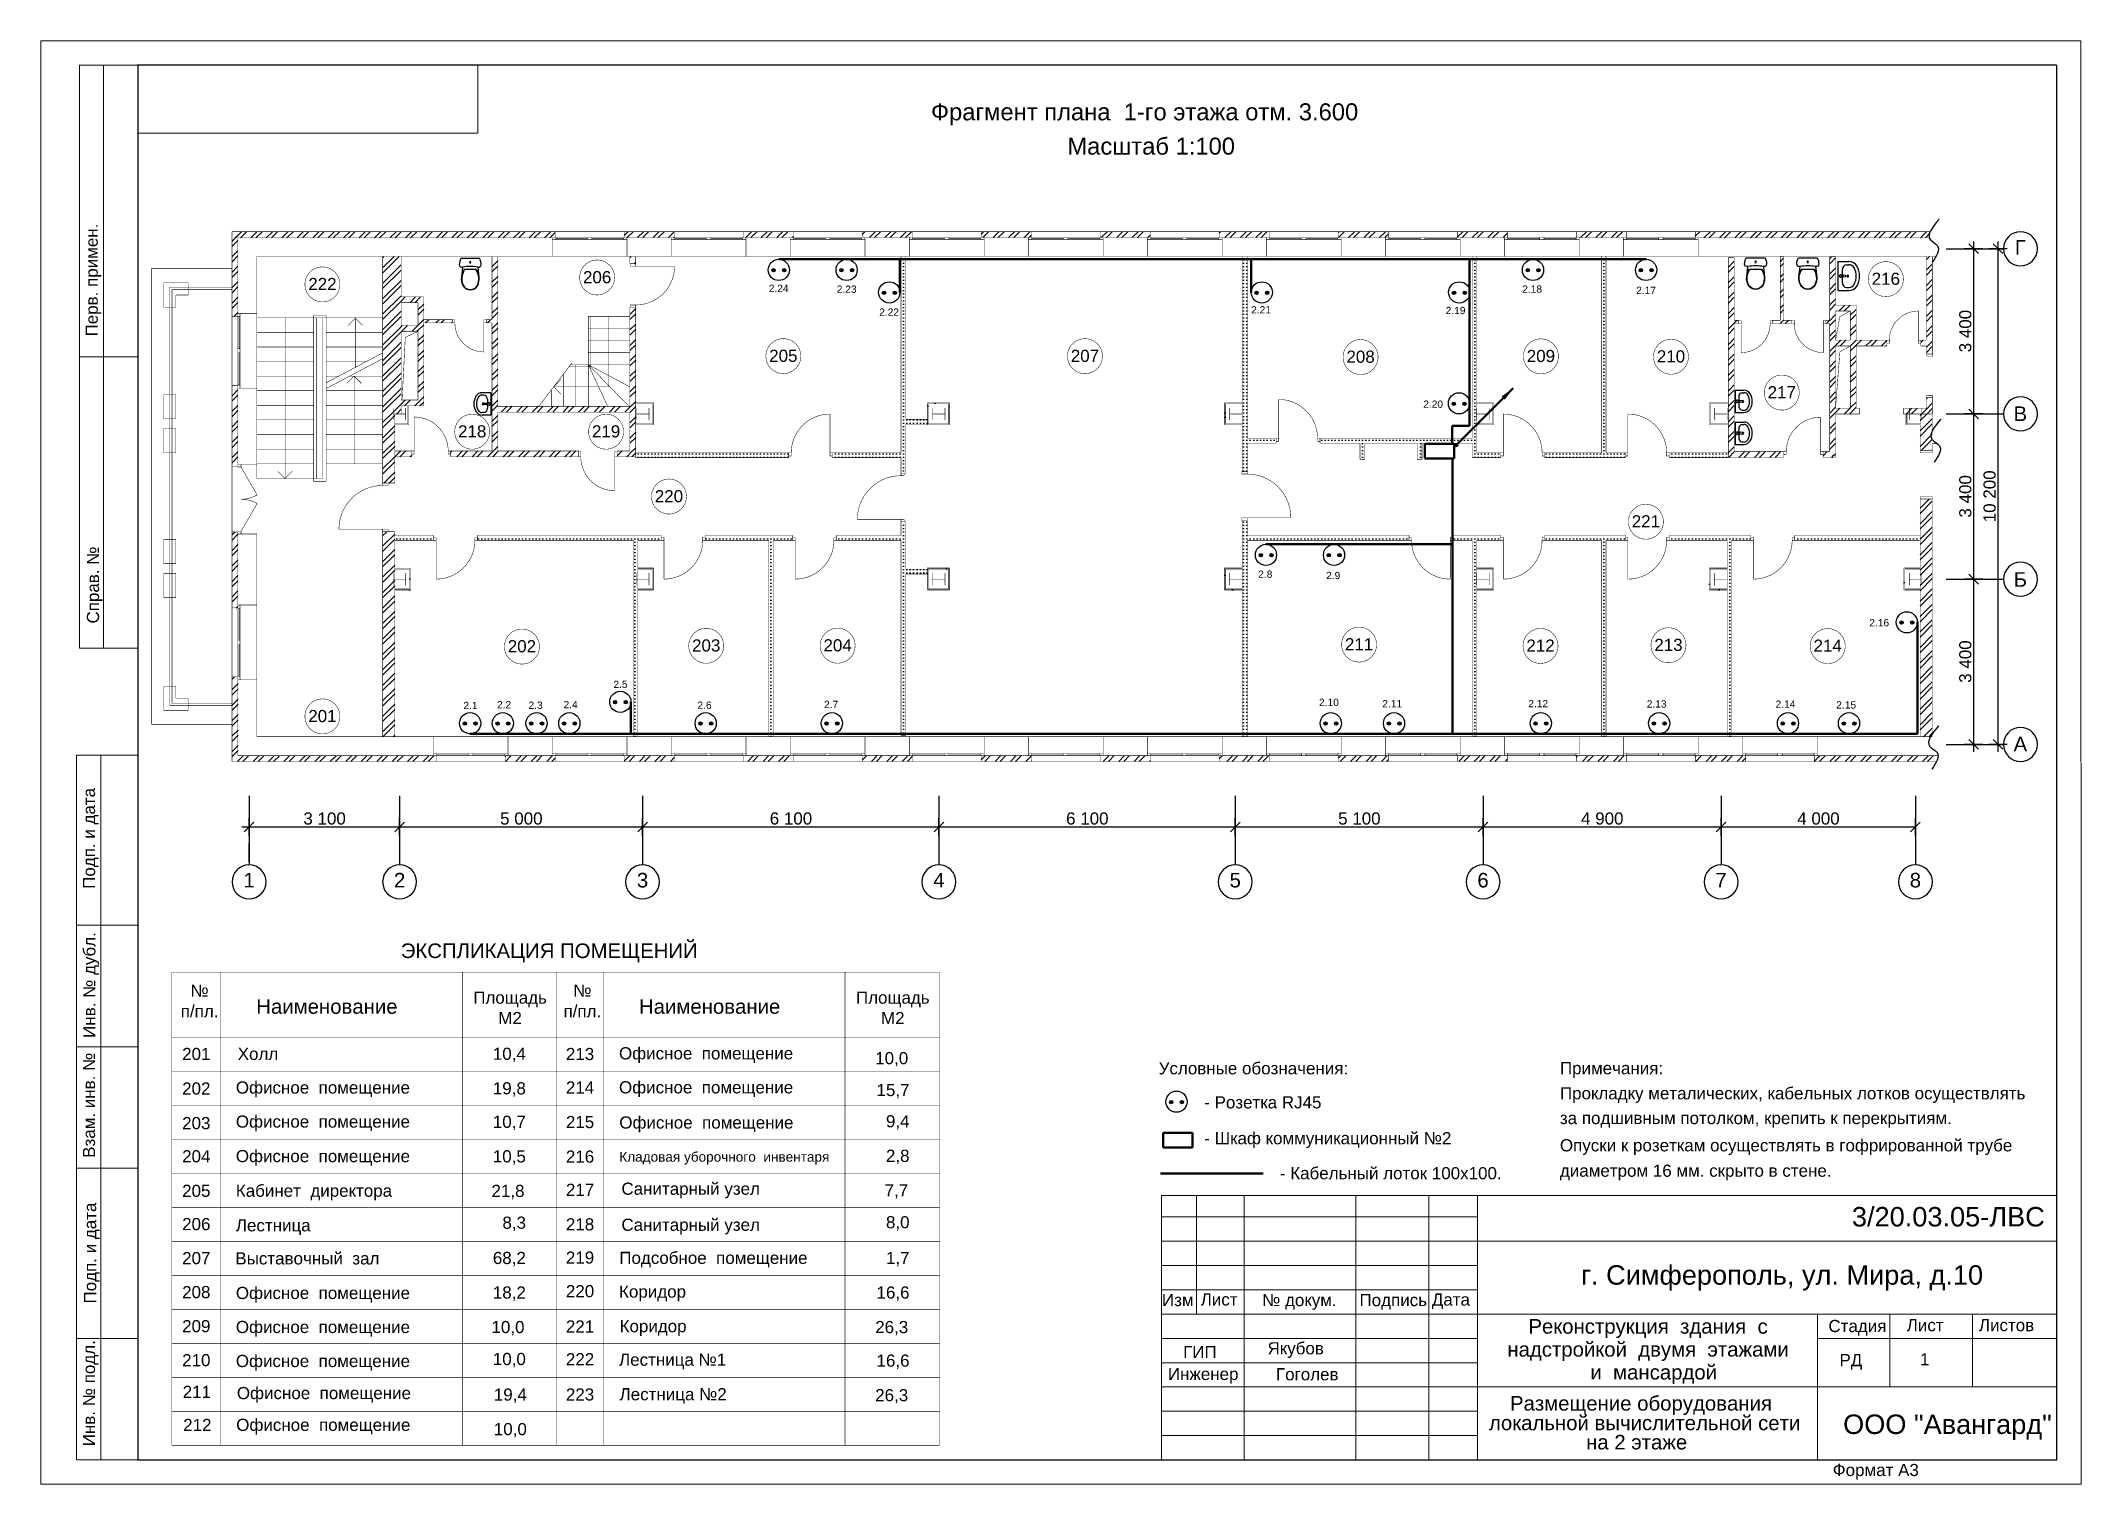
# Model space of a CAD drawing. Header units: millimetres. Extents: x 1781 to 2670, y 88 to 385.
# Drawn here: x 1781 to 2201, y 87.6 to 384.6 of the extents above; entities that cross this region are included whole.
import ezdxf
from ezdxf.enums import TextEntityAlignment as Align

# ---------------------------------------------------------------- set-up
doc = ezdxf.new("R2010")
doc.units = ezdxf.units.MM
doc.linetypes.add('DOUBLE_DASHED', pattern=[1093.611073, 529.166651, -211.666656, 141.111112, -211.666656])
for name, color, linetype in [('AIAOIEA_NOAIU', 7, 'Continuous'), ('DIMENSIONS', 7, 'Continuous'), ('DOROGY', 7, 'Continuous'), ('TEXT_BLOCKS', 7, 'Continuous'), ('ЛВС', 1, 'Continuous')]:
    doc.layers.add(name, color=color, linetype=linetype)
doc.styles.add('1', font='arial.ttf')
doc.styles.get("Standard").update_dxf_attribs({"font": 'arial.ttf', "height": 3})
pattern_1 = [(45, (-1651.3506, 2763.5634), (-1.5909903, 1.5909903), []), (45, (-1651.881, 2764.0937), (-1.5909903, 1.5909903), [])]
pattern_2 = [(45, (0, 0), (-159.09903, 159.09903), []), (45, (-53.03, 53.03), (-159.09903, 159.09903), [])]
pattern_3 = [(0, (0, 0), (0, 69.999999), [0, -69.999999])]
pattern_4 = [(45, (-247.49, 247.49), (-111.36932, 111.36932), [0, -105, 0, -157.5]), (110, (-448.6, 209.19), (-148.00159, -53.86817), [0, -77, 0, -133])]

msp = doc.modelspace()

# ---------------------------------------------------------------- texts
at = {"linetype": 'Continuous', "lineweight": 20, "style": '1'}
for s, p in [('Перв. примен.', (1792.75, 323.74)), ('Справ. №', (1793.02, 264.67)), ('Подп. и дата', (1792.2, 210.07)), ('Инв. № дубл.', (1792.27, 179.4)), ('Взам. инв. №', (1792.2, 154.72)), ('Подп. и дата', (1792.43, 124.75)), ('Инв. № подл.', (1792.19, 95.37))]:
    msp.add_text(s, height=2.5, rotation=90, dxfattribs=at).set_placement(p)
for s, p in [('Изм', (2011.82, 124.21)), ('Лист', (2019.79, 124.33)), ('№ докум.', (2032.43, 124.2)), ('Подпись', (2052.48, 124.2)), ('Дата', (2067.37, 124.31)), ('Стадия', (2149, 118.87)), ('Лист', (2165.12, 119.04)), ('Листов', (2179.97, 119.04)), ('ГИП', (2016.17, 113.52)), ('РД', (2151.27, 111.85)), ('1', (2167.86, 112.02)), ('Инженер', (2013.04, 109)), ('Формат А3', (2149.89, 89.24))]:
    msp.add_text(s, height=2.5, dxfattribs=at).set_placement(p)
for s, p in [('Якубов', (2033.55, 114.29)), ('Гоголев', (2035.28, 108.94))]:
    msp.add_text(s, height=2.5).set_placement(p)
at = {"style": '1'}
msp.add_text('ООО "Авангард"', height=4, dxfattribs=at).set_placement((2152.02, 97.9))
at = {"color": 7, "insert": (2098.09, 132.62), "char_height": 4, "width": 93.5975, "attachment_point": 1}
msp.add_mtext('г. Симферополь, ул. Мира, д.10', dxfattribs=at)
at = {"layer": 'DIMENSIONS', "lineweight": 0, "style": '1'}
for s, height, p in [('Г', 3, (2188.51, 343.58)), ('206', 2.5, (1895.55, 337.19)), ('216', 2.5, (2160.82, 336.86)), ('222', 2.5, (1839, 335.78)), ('205', 2.5, (1933.88, 321.01)), ('207', 2.5, (1995.96, 321)), ('208', 2.5, (2052.7, 320.82)), ('209', 2.5, (2089.82, 320.97)), ('210', 2.5, (2116.59, 320.89)), ('217', 2.5, (2139.4, 313.51)), ('В', 3, (2188.51, 309.34)), ('218', 2.5, (1869.83, 305.46)), ('219', 2.5, (1897.39, 305.46)), ('220', 2.5, (1910.33, 292.12)), ('221', 2.5, (2111.43, 286.95)), ('Б', 3, (2188.51, 275.23)), ('202', 2.5, (1880.07, 261.25)), ('203', 2.5, (1918, 261.41)), ('204', 2.5, (1945.05, 261.43)), ('211', 2.5, (2052.39, 261.65)), ('212', 2.5, (2089.74, 261.37)), ('213', 2.5, (2116.08, 261.52)), ('214', 2.5, (2148.85, 261.36)), ('201', 2.5, (1839, 246.88)), ('А', 3, (2188.51, 241.37)), ('1', 3, (1823.9, 213.36)), ('2', 3, (1854.9, 213.36)), ('3', 3, (1904.9, 213.36)), ('4', 3, (1965.9, 213.36)), ('5', 3, (2026.9, 213.36)), ('6', 3, (2077.9, 213.36)), ('7', 3, (2126.9, 213.36)), ('8', 3, (2166.9, 213.36))]:
    msp.add_text(s, height=height, dxfattribs=at).set_placement(p, align=Align.TOP_CENTER)
for s, p in [('3\xa0400', (2178.42, 320.47)), ('3\xa0400', (2178.42, 286.47)), ('10\xa0200', (2183.42, 285.5)), ('3\xa0400', (2178.42, 252.47))]:
    msp.add_text(s, height=2.5, rotation=90, dxfattribs=at).set_placement(p)
for s, p in [('3\xa0100', (1835.08, 223.3)), ('5\xa0000', (1875.58, 223.3)), ('6\xa0100', (1931.08, 223.3)), ('6\xa0100', (1992.08, 223.3)), ('5\xa0100', (2048.08, 223.3)), ('4\xa0900', (2098.08, 223.3)), ('4\xa0000', (2142.58, 223.3))]:
    msp.add_text(s, height=2.5, dxfattribs=at).set_placement(p)
at = {"layer": 'TEXT_BLOCKS', "color": 7, "lineweight": 0, "style": '1'}
for s, height, p in [('Фрагмент плана  1-го этажа отм. 3.600', 3.5, (1964.27, 368.21)), ('Масштаб 1:100', 3.5, (1992.34, 361.15)), ('ЭКСПЛИКАЦИЯ ПОМЕЩЕНИЙ', 3, (1855.13, 195.83)), ('Холл', 2.5, (1821.57, 174.87)), ('10,4', 2.5, (1874.08, 174.89)), ('Офисное  помещение', 2.5, (1900.05, 174.98)), ('10,0', 2.5, (1952.79, 173.99)), ('Примечания:', 2.5, (2093.73, 171.92)), ('Офисное  помещение', 2.5, (1821.18, 167.94)), ('19,8', 2.5, (1874.08, 167.78)), ('Офисное  помещение', 2.5, (1900.05, 167.98)), ('15,7', 2.5, (1953.06, 167.43)), ('Прокладку металических, кабельных лотков осуществлять', 2.5, (2093.73, 166.76)), ('Офисное  помещение', 2.5, (1821.18, 160.94)), ('10,7', 2.5, (1874.08, 160.89)), ('Офисное  помещение', 2.5, (1900.11, 160.74)), ('9,4', 2.5, (1955, 161)), ('за подшивным потолком, крепить к перекрытиям.', 2.5, (2093.73, 161.66)), ('Офисное  помещение', 2.5, (1821.18, 153.83)), ('10,5', 2.5, (1874.08, 153.78)), ('Кладовая уборочного  инвентаря', 2, (1900.11, 153.93)), ('2,8', 2.5, (1955, 153.89)), ('Опуски к розеткам осуществлять в гофрированной трубе', 2.5, (2093.73, 156.05)), ('диаметром 16 мм. скрыто в стене.', 2.5, (2093.73, 150.83)), ('Кабинет  директора', 2.5, (1821.18, 146.71)), ('21,8', 2.5, (1873.8, 146.67)), ('Санитарный узел', 2.5, (1900.55, 147.12)), ('7,7', 2.5, (1954.72, 146.78)), ('3/20.03.05-ЛВС', 4, (2153.84, 140.6)), ('Лестница', 2.5, (1821.18, 139.59)), ('8,3', 2.5, (1876.05, 140.13)), ('Санитарный узел', 2.5, (1900.55, 139.7)), ('8,0', 2.5, (1955, 140.22)), ('Выставочный  зал', 2.5, (1821.08, 132.78)), ('68,2', 2.5, (1874.08, 132.87)), ('Подсобное  помещение', 2.5, (1900.11, 132.89)), ('1,7', 2.5, (1955, 132.87)), ('Офисное  помещение', 2.5, (1821.18, 125.67)), ('18,2', 2.5, (1874.08, 125.76)), ('Коридор', 2.5, (1900.06, 125.95)), ('16,6', 2.5, (1953.06, 125.76)), ('Офисное  помещение', 2.5, (1821.18, 118.67)), ('10,0', 2.5, (1873.8, 118.65)), ('Коридор', 2.5, (1900.17, 118.84)), ('26,3', 2.5, (1952.79, 118.65)), ('Офисное  помещение', 2.5, (1821.18, 111.67)), ('10,0', 2.5, (1874.08, 112.08)), ('Лестница №1', 2.5, (1900.06, 111.94)), ('16,6', 2.5, (1953.06, 111.75)), ('Офисное  помещение', 2.5, (1821.39, 105.07)), ('19,4', 2.5, (1874.28, 104.76)), ('Лестница №2', 2.5, (1900.17, 104.83)), ('26,3', 2.5, (1952.79, 104.64)), ('Размещение оборудования', 3, (2083.45, 102.71)), ('Офисное  помещение', 2.5, (1821.26, 98.53)), ('локальной вычислительной сети', 3, (2079.14, 98.68)), ('10,0', 2.5, (1874.28, 97.65)), ('на 2 этаже', 3, (2099.12, 94.72))]:
    msp.add_text(s, height=height, dxfattribs=at).set_placement(p)
for s, p in [('№', (1813.72, 189.12)), ('№', (1892.51, 189.12)), ('п/пл.', (1813.72, 184.9)), ('п/пл.', (1892.51, 184.9))]:
    msp.add_text(s, height=2.5, dxfattribs=at).set_placement(p, align=Align.MIDDLE_CENTER)
for s, height, p in [('Наименование ', 3, (1840.51, 184.36)), ('Площадь', 2.5, (1877.63, 186.44)), ('Наименование ', 3, (1919.29, 184.36)), ('Площадь', 2.5, (1956.41, 186.44)), ('М2', 2.5, (1877.63, 182.23)), ('М2', 2.5, (1956.41, 182.23)), ('201', 2.5, (1813.04, 174.85)), ('213', 2.5, (1892.03, 174.84)), ('202', 2.5, (1813.04, 167.74)), ('214', 2.5, (1892.03, 167.95)), ('203', 2.5, (1813.04, 160.62)), ('215', 2.5, (1892.03, 160.84)), ('204', 2.5, (1813.04, 153.79)), ('216', 2.5, (1892.03, 153.73)), ('205', 2.5, (1813.04, 146.68)), ('217', 2.5, (1892.03, 146.9)), ('206', 2.5, (1813.04, 139.84)), ('218', 2.5, (1892.03, 139.79)), ('207', 2.5, (1813.04, 132.84)), ('219', 2.5, (1892.03, 132.95)), ('208', 2.5, (1813.04, 125.84)), ('220', 2.5, (1892.03, 126.04)), ('209', 2.5, (1813.04, 118.84)), ('221', 2.5, (1892.03, 118.78)), ('Реконструкция  здания  с  ', 3, (2113.04, 118.54)), ('210', 2.5, (1813.04, 111.84)), ('222', 2.5, (1892.03, 112.04)), ('надстройкой  двумя  этажами  ', 3, (2113.04, 113.82)), ('и  мансардой', 3, (2113.04, 109.11)), ('211', 2.5, (1813.15, 105.31)), ('223', 2.5, (1892.03, 104.78)), ('212', 2.5, (1813.25, 98.5))]:
    msp.add_text(s, height=height, dxfattribs=at).set_placement(p, align=Align.CENTER)
at = {"layer": 'ЛВС', "lineweight": 0, "style": '1'}
for s, p in [('2.24', (1930.88, 332.89)), ('2.23', (1944.88, 332.72)), ('2.18', (2085.97, 332.74)), ('2.17', (2109.42, 332.47)), ('2.22', (1953.61, 328)), ('2.21', (2030.17, 328.47)), ('2.19', (2070.21, 328.33)), ('2.20', (2065.6, 309.05)), ('2.8', (2031.63, 274.07)), ('2.9', (2045.61, 273.8)), ('2.16', (2157.42, 264.08)), ('2.5', (1898.9, 251.41)), ('2.1', (1868.02, 247.05)), ('2.2', (1874.94, 247.21)), ('2.3', (1881.43, 247.11)), ('2.4', (1888.63, 247.24)), ('2.6', (1916.2, 247.12)), ('2.7', (1942.26, 247.27)), ('2.10', (2044.15, 247.7)), ('2.11', (2057.17, 247.42)), ('2.12', (2087.22, 247.44)), ('2.13', (2111.61, 247.37)), ('2.14', (2138.13, 247.33)), ('2.15', (2150.61, 247.17))]:
    msp.add_text(s, height=1.5, dxfattribs=at).set_placement(p)
at = {"layer": 'ЛВС', "color": 7, "lineweight": -3, "style": '1'}
for s, p in [('Условные обозначения:', (2011.14, 171.9)), ('- Розетка RJ45', (2020.51, 164.89)), ('- Шкаф коммуникационный №2', (2020.51, 157.51)), ('- Кабельный лоток 100х100.', (2036.08, 150.31))]:
    msp.add_text(s, height=2.5, dxfattribs=at).set_placement(p)

# ---------------------------------------------------------------- blocks, each defined once
blk = doc.blocks.new('FILL_217')
at = {"layer": 'AIAOIEA_NOAIU', "linetype": 'Continuous'}
h = blk.add_hatch(dxfattribs=at)
h.set_pattern_fill('STEEL', scale=75, angle=45, style=0)
h.set_pattern_definition(pattern_2)
h.paths.add_polyline_path([(381922, -252218), (382172, -252218), (382172, -247328), (381922, -247328)], flags=0)
blk = doc.blocks.new('FILL_206')
at = {"layer": 'AIAOIEA_NOAIU', "linetype": 'Continuous'}
h = blk.add_hatch(dxfattribs=at)
h.set_pattern_fill('25__', scale=69.999999, style=0)
h.set_pattern_definition(pattern_3)
h.paths.add_polyline_path([(381922, -248178), (381922, -248078), (379340, -248078), (379340, -248178)], flags=0)
blk = doc.blocks.new('FILL_207')
at = {"layer": 'AIAOIEA_NOAIU', "linetype": 'Continuous'}
h = blk.add_hatch(dxfattribs=at)
h.set_pattern_fill('25__', scale=69.999999, style=0)
h.set_pattern_definition(pattern_3)
h.paths.add_polyline_path([(378440, -248178), (378440, -248078), (376757, -248078), (376757, -248178)], flags=0)
blk = doc.blocks.new('FILL_208')
at = {"layer": 'AIAOIEA_NOAIU', "linetype": 'Continuous'}
h = blk.add_hatch(dxfattribs=at)
h.set_pattern_fill('25__', scale=69.999999, style=0)
h.set_pattern_definition(pattern_3)
h.paths.add_polyline_path([(375857, -248178), (375857, -248078), (374192, -248078), (374192, -248178)], flags=0)
blk = doc.blocks.new('FILL_209')
at = {"layer": 'AIAOIEA_NOAIU', "linetype": 'Continuous'}
h = blk.add_hatch(dxfattribs=at)
h.set_pattern_fill('25__', scale=69.999999, style=0)
h.set_pattern_definition(pattern_3)
h.paths.add_polyline_path([(373292, -248178), (373292, -248078), (372303, -248078), (372303, -248178)], flags=0)
blk = doc.blocks.new('FILL_210')
at = {"layer": 'AIAOIEA_NOAIU', "linetype": 'Continuous'}
h = blk.add_hatch(dxfattribs=at)
h.set_pattern_fill('25__', scale=69.999999, style=0)
h.set_pattern_definition(pattern_3)
h.paths.add_polyline_path([(371403, -248178), (371403, -248078), (368069, -248078), (368069, -248178)], flags=0)
blk = doc.blocks.new('FILL_211')
at = {"layer": 'AIAOIEA_NOAIU', "linetype": 'Continuous'}
h = blk.add_hatch(dxfattribs=at)
h.set_pattern_fill('25__', scale=69.999999, style=0)
h.set_pattern_definition(pattern_3)
h.paths.add_polyline_path([(377976, -246478), (377976, -246378), (376757, -246378), (376757, -246478)], flags=0)
blk = doc.blocks.new('FILL_212')
at = {"layer": 'AIAOIEA_NOAIU', "linetype": 'Continuous'}
h = blk.add_hatch(dxfattribs=at)
h.set_pattern_fill('25__', scale=69.999999, style=0)
h.set_pattern_definition(pattern_3)
h.paths.add_polyline_path([(375857, -246478), (375857, -246378), (374193, -246378), (374193, -246478)], flags=0)
blk = doc.blocks.new('FILL_213')
at = {"layer": 'AIAOIEA_NOAIU', "linetype": 'Continuous'}
h = blk.add_hatch(dxfattribs=at)
h.set_pattern_fill('25__', scale=69.999999, style=0)
h.set_pattern_definition(pattern_3)
h.paths.add_polyline_path([(373293, -246478), (373293, -246378), (372792, -246378), (372702, -246478)], flags=0)
blk = doc.blocks.new('FILL_214')
at = {"layer": 'AIAOIEA_NOAIU', "linetype": 'Continuous'}
h = blk.add_hatch(dxfattribs=at)
h.set_pattern_fill('CUT_STONE', scale=350, style=0)
h.set_pattern_definition(pattern_4)
h.paths.add_polyline_path([(381922, -248749), (381589, -248749), (381609, -248769), (381922, -248769)], flags=0)
blk = doc.blocks.new('FILL_215')
at = {"layer": 'AIAOIEA_NOAIU', "linetype": 'Continuous'}
h = blk.add_hatch(dxfattribs=at)
h.set_pattern_fill('25__', scale=69.999999, style=0)
h.set_pattern_definition(pattern_3)
h.paths.add_polyline_path([(360945, -246478), (360945, -246378), (359535, -246378), (359535, -246478)], flags=0)
blk = doc.blocks.new('FILL_216')
at = {"layer": 'AIAOIEA_NOAIU', "linetype": 'Continuous'}
h = blk.add_hatch(dxfattribs=at)
h.set_pattern_fill('25__', scale=69.999999, style=0)
h.set_pattern_definition(pattern_3)
h.paths.add_polyline_path([(358635, -246478), (358635, -246378), (355484, -246378), (355484, -246478)], flags=0)
blk = doc.blocks.new('FILL_218')
at = {"layer": 'AIAOIEA_NOAIU', "linetype": 'Continuous'}
h = blk.add_hatch(dxfattribs=at)
h.set_pattern_fill('STEEL', scale=75, angle=45, style=0)
h.set_pattern_definition(pattern_2)
h.paths.add_polyline_path([(381922, -246328), (382172, -246328), (382172, -245578), (381922, -245578)], flags=0)
blk = doc.blocks.new('FILL_219')
at = {"layer": 'AIAOIEA_NOAIU', "linetype": 'Continuous'}
h = blk.add_hatch(dxfattribs=at)
h.set_pattern_fill('25__', scale=69.999999, style=0)
h.set_pattern_definition(pattern_3)
h.paths.add_polyline_path([(360945, -252190), (361045, -252190), (361045, -247797), (360945, -247797)], flags=0)
blk = doc.blocks.new('FILL_220')
at = {"layer": 'AIAOIEA_NOAIU', "linetype": 'Continuous'}
h = blk.add_hatch(dxfattribs=at)
h.set_pattern_fill('25__', scale=69.999999, style=0)
h.set_pattern_definition(pattern_3)
h.paths.add_polyline_path([(360945, -246797), (361045, -246797), (361045, -242338), (360945, -242338)], flags=0)
blk = doc.blocks.new('FILL_221')
at = {"layer": 'AIAOIEA_NOAIU', "linetype": 'Continuous'}
h = blk.add_hatch(dxfattribs=at)
h.set_pattern_fill('STEEL', scale=75, angle=45, style=0)
h.set_pattern_definition(pattern_2)
h.paths.add_polyline_path([(380181, -246473), (380061, -246353), (379926, -246353), (379926, -246473)], flags=0)
blk = doc.blocks.new('FILL_222')
at = {"layer": 'AIAOIEA_NOAIU', "linetype": 'Continuous'}
h = blk.add_hatch(dxfattribs=at)
h.set_pattern_fill('STEEL', scale=75, angle=45, style=0)
h.set_pattern_definition(pattern_2)
h.paths.add_polyline_path([(379116, -246473), (379116, -246353), (378096, -246353), (377976, -246473)], flags=0)
blk = doc.blocks.new('FILL_223')
at = {"layer": 'AIAOIEA_NOAIU', "linetype": 'Continuous'}
h = blk.add_hatch(dxfattribs=at)
h.set_pattern_fill('STEEL', scale=75, angle=45, style=0)
h.set_pattern_definition(pattern_2)
h.paths.add_polyline_path([(352645, -245540), (355364, -245540), (355364, -245420), (352645, -245420)], flags=0)
blk = doc.blocks.new('FILL_225')
at = {"layer": 'AIAOIEA_NOAIU', "linetype": 'Continuous'}
h = blk.add_hatch(dxfattribs=at)
h.set_pattern_fill('25__', scale=69.999999, style=0)
h.set_pattern_definition(pattern_3)
h.paths.add_polyline_path([(361502, -245688), (361045, -245688), (361045, -245788), (361502, -245788)], flags=0)
blk = doc.blocks.new('FILL_226')
at = {"layer": 'AIAOIEA_NOAIU', "linetype": 'Continuous'}
h = blk.add_hatch(dxfattribs=at)
h.set_pattern_fill('25__', scale=69.999999, style=0)
h.set_pattern_definition(pattern_3)
h.paths.add_polyline_path([(361502, -248771), (361045, -248771), (361045, -248871), (361502, -248871)], flags=0)
blk = doc.blocks.new('FILL_228')
at = {"layer": 'AIAOIEA_NOAIU', "linetype": 'Continuous'}
h = blk.add_hatch(dxfattribs=at)
h.set_pattern_fill('STEEL', scale=75, angle=45, style=0)
h.set_pattern_definition(pattern_2)
h.paths.add_polyline_path([(382054, -245578), (382174, -245578), (382174, -245243), (382054, -245243)], flags=0)
blk = doc.blocks.new('FILL_229')
at = {"layer": 'AIAOIEA_NOAIU', "linetype": 'Continuous'}
h = blk.add_hatch(dxfattribs=at)
h.set_pattern_fill('STEEL', scale=75, angle=45, style=0)
h.set_pattern_definition(pattern_2)
h.paths.add_polyline_path([(382054, -244343), (382174, -244343), (382174, -242338), (382054, -242338)], flags=0)
blk = doc.blocks.new('FILL_230')
at = {"layer": 'AIAOIEA_NOAIU', "linetype": 'Continuous'}
h = blk.add_hatch(dxfattribs=at)
h.set_pattern_fill('CUT_STONE', scale=350, style=0)
h.set_pattern_definition(pattern_4)
h.paths.add_polyline_path([(367600, -245349), (367600, -245800), (367620, -245780), (367620, -245369)], flags=0)
blk = doc.blocks.new('FILL_231')
at = {"layer": 'AIAOIEA_NOAIU', "linetype": 'Continuous'}
h = blk.add_hatch(dxfattribs=at)
h.set_pattern_fill('STEEL', scale=75, angle=45, style=0)
h.set_pattern_definition(pattern_2)
h.paths.add_polyline_path([(351002, -243289), (351002, -245291), (351122, -245411), (351122, -243169)], flags=0)
blk = doc.blocks.new('FILL_232')
at = {"layer": 'AIAOIEA_NOAIU', "linetype": 'Continuous'}
h = blk.add_hatch(dxfattribs=at)
h.set_pattern_fill('STEEL', scale=75, angle=45, style=0)
h.set_pattern_definition(pattern_2)
h.paths.add_polyline_path([(355364, -246338), (355484, -246458), (355484, -243385), (355364, -243385)], flags=0)
blk = doc.blocks.new('FILL_233')
at = {"layer": 'AIAOIEA_NOAIU', "linetype": 'Continuous'}
h = blk.add_hatch(dxfattribs=at)
h.set_pattern_fill('STEEL', scale=75, angle=45, style=0)
h.set_pattern_definition(pattern_2)
h.paths.add_polyline_path([(355364, -242485), (355484, -242485), (355484, -242338), (355364, -242338)], flags=0)
blk = doc.blocks.new('FILL_234')
at = {"layer": 'AIAOIEA_NOAIU', "linetype": 'Continuous'}
h = blk.add_hatch(dxfattribs=at)
h.set_pattern_fill('25__', scale=69.999999, style=0)
h.set_pattern_definition(pattern_3)
h.paths.add_polyline_path([(360945, -248178), (360945, -248078), (359615, -248078), (359615, -248178)], flags=0)
blk = doc.blocks.new('FILL_235')
at = {"layer": 'AIAOIEA_NOAIU', "linetype": 'Continuous'}
h = blk.add_hatch(dxfattribs=at)
h.set_pattern_fill('25__', scale=69.999999, style=0)
h.set_pattern_definition(pattern_3)
h.paths.add_polyline_path([(358715, -248178), (358715, -248078), (356914, -248078), (356914, -248178)], flags=0)
blk = doc.blocks.new('FILL_236')
at = {"layer": 'AIAOIEA_NOAIU', "linetype": 'Continuous'}
h = blk.add_hatch(dxfattribs=at)
h.set_pattern_fill('25__', scale=69.999999, style=0)
h.set_pattern_definition(pattern_3)
h.paths.add_polyline_path([(356014, -248178), (356014, -248078), (352225, -248078), (352225, -248178)], flags=0)
blk = doc.blocks.new('FILL_237')
at = {"layer": 'AIAOIEA_NOAIU', "linetype": 'Continuous'}
h = blk.add_hatch(dxfattribs=at)
h.set_pattern_fill('25__', scale=69.999999, style=0)
h.set_pattern_definition(pattern_3)
h.paths.add_polyline_path([(351325, -248178), (351325, -248078), (350525, -248078), (350525, -248178)], flags=0)
blk = doc.blocks.new('FILL_238')
at = {"layer": 'AIAOIEA_NOAIU', "linetype": 'Continuous'}
h = blk.add_hatch(dxfattribs=at)
h.set_pattern_fill('CUT_STONE', scale=350, style=0)
h.set_pattern_definition(pattern_4)
h.paths.add_polyline_path([(377976, -245349), (377582, -245349), (377602, -245369), (377976, -245369)], flags=0)
blk = doc.blocks.new('FILL_240')
at = {"layer": 'AIAOIEA_NOAIU', "linetype": 'Continuous'}
h = blk.add_hatch(dxfattribs=at)
h.set_pattern_fill('STEEL', scale=75, angle=45, style=0)
h.set_pattern_definition(pattern_2)
h.paths.add_polyline_path([(379046, -242332), (379046, -243652), (379111, -243652), (379111, -242332)], flags=0)
blk = doc.blocks.new('FILL_241')
at = {"layer": 'AIAOIEA_NOAIU', "linetype": 'Continuous'}
h = blk.add_hatch(dxfattribs=at)
h.set_pattern_fill('CUT_STONE', scale=350, style=0)
h.set_pattern_definition(pattern_4)
h.paths.add_polyline_path([(367600, -248749), (367600, -249200), (367620, -249180), (367620, -248769)], flags=0)
blk = doc.blocks.new('FILL_242')
at = {"layer": 'AIAOIEA_NOAIU', "linetype": 'Continuous'}
h = blk.add_hatch(dxfattribs=at)
h.set_pattern_fill('STEEL', scale=75, angle=45, style=0)
h.set_pattern_definition(pattern_2)
h.paths.add_polyline_path([(380061, -243717), (380061, -243652), (379981, -243652), (379981, -243717)], flags=0)
blk = doc.blocks.new('FILL_243')
at = {"layer": 'AIAOIEA_NOAIU', "linetype": 'Continuous'}
h = blk.add_hatch(dxfattribs=at)
h.set_pattern_fill('STEEL', scale=75, angle=45, style=0)
h.set_pattern_definition(pattern_2)
h.paths.add_polyline_path([(379281, -243717), (379281, -243652), (378887, -243652), (378887, -243717)], flags=0)
blk = doc.blocks.new('FILL_244')
at = {"layer": 'AIAOIEA_NOAIU', "linetype": 'Continuous'}
h = blk.add_hatch(dxfattribs=at)
h.set_pattern_fill('STEEL', scale=75, angle=45, style=0)
h.set_pattern_definition(pattern_2)
h.paths.add_polyline_path([(378187, -243717), (378187, -243652), (378096, -243652), (378096, -243717)], flags=0)
blk = doc.blocks.new('FILL_245')
at = {"layer": 'AIAOIEA_NOAIU', "linetype": 'Continuous'}
h = blk.add_hatch(dxfattribs=at)
h.set_pattern_fill('STEEL', scale=75, angle=45, style=0)
h.set_pattern_definition(pattern_2)
h.paths.add_polyline_path([(380486, -243458), (380486, -244058), (380606, -244058), (380606, -243338)], flags=0)
blk = doc.blocks.new('FILL_246')
at = {"layer": 'AIAOIEA_NOAIU', "linetype": 'Continuous'}
h = blk.add_hatch(dxfattribs=at)
h.set_pattern_fill('25__', scale=69.999999, style=0)
h.set_pattern_definition(pattern_3)
h.paths.add_polyline_path([(355439, -248178), (355439, -252218), (355529, -252218), (355529, -248178)], flags=0)
blk = doc.blocks.new('FILL_247')
at = {"layer": 'AIAOIEA_NOAIU', "linetype": 'Continuous'}
h = blk.add_hatch(dxfattribs=at)
h.set_pattern_fill('CUT_STONE', scale=350, style=0)
h.set_pattern_definition(pattern_4)
h.paths.add_polyline_path([(381633, -245578), (381633, -245800), (381653, -245780), (381653, -245578)], flags=0)
blk = doc.blocks.new('FILL_248')
at = {"layer": 'AIAOIEA_NOAIU', "linetype": 'Continuous'}
h = blk.add_hatch(dxfattribs=at)
h.set_pattern_fill('CUT_STONE', scale=350, style=0)
h.set_pattern_definition(pattern_4)
h.paths.add_polyline_path([(377582, -245800), (377976, -245800), (377976, -245780), (377602, -245780)], flags=0)
blk = doc.blocks.new('FILL_249')
at = {"layer": 'AIAOIEA_NOAIU', "linetype": 'Continuous'}
h = blk.add_hatch(dxfattribs=at)
h.set_pattern_fill('25__', scale=69.999999, style=0)
h.set_pattern_definition(pattern_3)
h.paths.add_polyline_path([(358225, -248178), (358225, -252218), (358315, -252218), (358315, -248178)], flags=0)
blk = doc.blocks.new('FILL_250')
at = {"layer": 'AIAOIEA_NOAIU', "linetype": 'Continuous'}
h = blk.add_hatch(dxfattribs=at)
h.set_pattern_fill('25__', scale=69.999999, style=0)
h.set_pattern_definition(pattern_3)
h.paths.add_polyline_path([(375367, -242338), (375367, -246378), (375457, -246378), (375457, -242338)], flags=0)
blk = doc.blocks.new('FILL_251')
at = {"layer": 'AIAOIEA_NOAIU', "linetype": 'Continuous'}
h = blk.add_hatch(dxfattribs=at)
h.set_pattern_fill('25__', scale=69.999999, style=0)
h.set_pattern_definition(pattern_3)
h.paths.add_polyline_path([(375367, -248178), (375367, -252218), (375457, -252218), (375457, -248178)], flags=0)
blk = doc.blocks.new('FILL_252')
at = {"layer": 'AIAOIEA_NOAIU', "linetype": 'Continuous'}
h = blk.add_hatch(dxfattribs=at)
h.set_pattern_fill('25__', scale=69.999999, style=0)
h.set_pattern_definition(pattern_3)
h.paths.add_polyline_path([(377949, -248178), (377949, -252218), (378039, -252218), (378039, -248178)], flags=0)
blk = doc.blocks.new('FILL_253')
at = {"layer": 'AIAOIEA_NOAIU', "linetype": 'Continuous'}
h = blk.add_hatch(dxfattribs=at)
h.set_pattern_fill('25__', scale=69.999999, style=0)
h.set_pattern_definition(pattern_3)
h.paths.add_polyline_path([(370394, -246177), (370394, -246510), (370494, -246510), (370494, -246177)], flags=0)
blk = doc.blocks.new('FILL_254')
at = {"layer": 'AIAOIEA_NOAIU', "linetype": 'Continuous'}
h = blk.add_hatch(dxfattribs=at)
h.set_pattern_fill('25__', scale=69.999999, style=0)
h.set_pattern_definition(pattern_3)
h.paths.add_polyline_path([(371568, -246177), (371568, -246510), (371668, -246510), (371668, -246177)], flags=0)
blk = doc.blocks.new('FILL_255')
at = {"layer": 'AIAOIEA_NOAIU', "linetype": 'Continuous'}
h = blk.add_hatch(dxfattribs=at)
h.set_pattern_fill('STEEL', scale=75, angle=45, style=0)
h.set_pattern_definition(pattern_2)
h.paths.add_polyline_path([(352525, -243703), (352525, -243638), (352410, -243638), (352410, -243703)], flags=0)
blk = doc.blocks.new('FILL_256')
at = {"layer": 'AIAOIEA_NOAIU', "linetype": 'Continuous'}
h = blk.add_hatch(dxfattribs=at)
h.set_pattern_fill('STEEL', scale=75, angle=45, style=0)
h.set_pattern_definition(pattern_2)
h.paths.add_polyline_path([(351710, -243703), (351710, -243638), (351122, -243638), (351122, -243703)], flags=0)
blk = doc.blocks.new('FILL_257')
at = {"layer": 'AIAOIEA_NOAIU', "linetype": 'Continuous'}
h = blk.add_hatch(dxfattribs=at)
h.set_pattern_fill('STEEL', scale=75, angle=45, style=0)
h.set_pattern_definition(pattern_2)
h.paths.add_polyline_path([(382054, -245578), (382054, -245458), (381577, -245458), (381577, -245578)], flags=0)
blk = doc.blocks.new('FILL_258')
at = {"layer": 'AIAOIEA_NOAIU', "linetype": 'Continuous'}
h = blk.add_hatch(dxfattribs=at)
h.set_pattern_fill('STEEL', scale=75, angle=45, style=0)
h.set_pattern_definition(pattern_2)
h.paths.add_polyline_path([(380677, -245578), (380677, -245458), (380181, -245458), (380181, -245578)], flags=0)
blk = doc.blocks.new('FILL_259')
at = {"layer": 'AIAOIEA_NOAIU', "linetype": 'Continuous'}
h = blk.add_hatch(dxfattribs=at)
h.set_pattern_fill('STEEL', scale=75, angle=45, style=0)
h.set_pattern_definition(pattern_2)
h.paths.add_polyline_path([(382054, -244178), (382054, -244058), (381938, -244058), (381938, -244178)], flags=0)
blk = doc.blocks.new('FILL_260')
at = {"layer": 'AIAOIEA_NOAIU', "linetype": 'Continuous'}
h = blk.add_hatch(dxfattribs=at)
h.set_pattern_fill('STEEL', scale=75, angle=45, style=0)
h.set_pattern_definition(pattern_2)
h.paths.add_polyline_path([(381238, -244178), (381238, -244058), (380181, -244058), (380181, -244178)], flags=0)
blk = doc.blocks.new('FILL_261')
at = {"layer": 'AIAOIEA_NOAIU', "linetype": 'Continuous'}
h = blk.add_hatch(dxfattribs=at)
h.set_pattern_fill('25__', scale=69.999999, style=0)
h.set_pattern_definition(pattern_3)
h.paths.add_polyline_path([(372702, -248178), (372702, -252218), (372792, -252218), (372792, -248178)], flags=0)
blk = doc.blocks.new('FILL_263')
at = {"layer": 'AIAOIEA_NOAIU', "linetype": 'Continuous'}
h = blk.add_hatch(dxfattribs=at)
h.set_pattern_fill('CUT_STONE', scale=350, style=0)
h.set_pattern_definition(pattern_4)
h.paths.add_polyline_path([(355855, -245800), (355855, -245349), (355835, -245369), (355835, -245780)], flags=0)
blk = doc.blocks.new('FILL_264')
at = {"layer": 'AIAOIEA_NOAIU', "linetype": 'Continuous'}
h = blk.add_hatch(dxfattribs=at)
h.set_pattern_fill('CUT_STONE', scale=350, style=0)
h.set_pattern_definition(pattern_4)
h.paths.add_polyline_path([(372792, -245800), (373147, -245800), (373127, -245780), (372792, -245780)], flags=0)
blk = doc.blocks.new('FILL_266')
at = {"layer": 'AIAOIEA_NOAIU', "linetype": 'Continuous'}
h = blk.add_hatch(dxfattribs=at)
h.set_pattern_fill('CUT_STONE', scale=350, style=0)
h.set_pattern_definition(pattern_4)
h.paths.add_polyline_path([(355855, -249200), (355855, -248749), (355835, -248769), (355835, -249180)], flags=0)
blk = doc.blocks.new('FILL_268')
at = {"layer": 'AIAOIEA_NOAIU', "linetype": 'Continuous'}
h = blk.add_hatch(dxfattribs=at)
h.set_pattern_fill('CUT_STONE', scale=350, style=0)
h.set_pattern_definition(pattern_4)
h.paths.add_polyline_path([(350847, -249200), (350847, -248749), (350827, -248769), (350827, -249180)], flags=0)
blk = doc.blocks.new('FILL_269')
at = {"layer": 'AIAOIEA_NOAIU', "linetype": 'Continuous'}
h = blk.add_hatch(dxfattribs=at)
h.set_pattern_fill('STEEL', scale=75, angle=45, style=0)
h.set_pattern_definition(pattern_2)
h.paths.add_polyline_path([(380061, -242344), (380061, -246353), (380181, -246473), (380181, -242344)], flags=0)
blk = doc.blocks.new('FILL_271')
at = {"layer": 'AIAOIEA_NOAIU', "linetype": 'Continuous'}
h = blk.add_hatch(dxfattribs=at)
h.set_pattern_fill('CUT_STONE', scale=350, style=0)
h.set_pattern_definition(pattern_4)
h.paths.add_polyline_path([(350525, -249200), (350847, -249200), (350827, -249180), (350525, -249180)], flags=0)
blk = doc.blocks.new('FILL_272')
at = {"layer": 'AIAOIEA_NOAIU', "linetype": 'Continuous'}
h = blk.add_hatch(dxfattribs=at)
h.set_pattern_fill('CUT_STONE', scale=350, style=0)
h.set_pattern_definition(pattern_4)
h.paths.add_polyline_path([(355855, -248749), (355529, -248749), (355529, -248769), (355835, -248769)], flags=0)
blk = doc.blocks.new('FILL_273')
at = {"layer": 'AIAOIEA_NOAIU', "linetype": 'Continuous'}
h = blk.add_hatch(dxfattribs=at)
h.set_pattern_fill('CUT_STONE', scale=350, style=0)
h.set_pattern_definition(pattern_4)
h.paths.add_polyline_path([(355529, -249200), (355855, -249200), (355835, -249180), (355529, -249180)], flags=0)
blk = doc.blocks.new('FILL_274')
at = {"layer": 'AIAOIEA_NOAIU', "linetype": 'Continuous'}
h = blk.add_hatch(dxfattribs=at)
h.set_pattern_fill('CUT_STONE', scale=350, style=0)
h.set_pattern_definition(pattern_4)
h.paths.add_polyline_path([(361482, -245349), (361482, -245800), (361502, -245780), (361502, -245369)], flags=0)
blk = doc.blocks.new('FILL_277')
at = {"layer": 'AIAOIEA_NOAIU', "linetype": 'Continuous'}
h = blk.add_hatch(dxfattribs=at)
h.set_pattern_fill('CUT_STONE', scale=350, style=0)
h.set_pattern_definition(pattern_4)
h.paths.add_polyline_path([(361947, -245349), (361482, -245349), (361502, -245369), (361927, -245369)], flags=0)
blk = doc.blocks.new('FILL_281')
at = {"layer": 'AIAOIEA_NOAIU', "linetype": 'Continuous'}
h = blk.add_hatch(dxfattribs=at)
h.set_pattern_fill('CUT_STONE', scale=350, style=0)
h.set_pattern_definition(pattern_4)
h.paths.add_polyline_path([(361947, -248749), (361482, -248749), (361502, -248769), (361927, -248769)], flags=0)
blk = doc.blocks.new('FILL_282')
at = {"layer": 'AIAOIEA_NOAIU', "linetype": 'Continuous'}
h = blk.add_hatch(dxfattribs=at)
h.set_pattern_fill('CUT_STONE', scale=350, style=0)
h.set_pattern_definition(pattern_4)
h.paths.add_polyline_path([(373147, -245800), (373147, -245349), (373127, -245369), (373127, -245780)], flags=0)
blk = doc.blocks.new('FILL_283')
at = {"layer": 'AIAOIEA_NOAIU', "linetype": 'Continuous'}
h = blk.add_hatch(dxfattribs=at)
h.set_pattern_fill('CUT_STONE', scale=350, style=0)
h.set_pattern_definition(pattern_4)
h.paths.add_polyline_path([(373147, -249200), (373147, -248749), (373127, -248769), (373127, -249180)], flags=0)
blk = doc.blocks.new('FILL_284')
at = {"layer": 'AIAOIEA_NOAIU', "linetype": 'Continuous'}
h = blk.add_hatch(dxfattribs=at)
h.set_pattern_fill('CUT_STONE', scale=350, style=0)
h.set_pattern_definition(pattern_4)
h.paths.add_polyline_path([(377582, -245349), (377582, -245800), (377602, -245780), (377602, -245369)], flags=0)
blk = doc.blocks.new('FILL_285')
at = {"layer": 'AIAOIEA_NOAIU', "linetype": 'Continuous'}
h = blk.add_hatch(dxfattribs=at)
h.set_pattern_fill('CUT_STONE', scale=350, style=0)
h.set_pattern_definition(pattern_4)
h.paths.add_polyline_path([(377582, -248749), (377582, -249200), (377602, -249180), (377602, -248769)], flags=0)
blk = doc.blocks.new('FILL_286')
at = {"layer": 'AIAOIEA_NOAIU', "linetype": 'Continuous'}
h = blk.add_hatch(dxfattribs=at)
h.set_pattern_fill('CUT_STONE', scale=350, style=0)
h.set_pattern_definition(pattern_4)
h.paths.add_polyline_path([(355855, -245349), (355484, -245349), (355484, -245369), (355835, -245369)], flags=0)
blk = doc.blocks.new('FILL_287')
at = {"layer": 'AIAOIEA_NOAIU', "linetype": 'Continuous'}
h = blk.add_hatch(dxfattribs=at)
h.set_pattern_fill('CUT_STONE', scale=350, style=0)
h.set_pattern_definition(pattern_4)
h.paths.add_polyline_path([(355484, -245800), (355855, -245800), (355835, -245780), (355484, -245780)], flags=0)
blk = doc.blocks.new('FILL_288')
at = {"layer": 'AIAOIEA_NOAIU', "linetype": 'Continuous'}
h = blk.add_hatch(dxfattribs=at)
h.set_pattern_fill('CUT_STONE', scale=350, style=0)
h.set_pattern_definition(pattern_4)
h.paths.add_polyline_path([(381589, -248749), (381589, -249200), (381609, -249180), (381609, -248769)], flags=0)
blk = doc.blocks.new('FILL_289')
at = {"layer": 'AIAOIEA_NOAIU', "linetype": 'Continuous'}
h = blk.add_hatch(dxfattribs=at)
h.set_pattern_fill('25__', scale=69.999999, style=0)
h.set_pattern_definition(pattern_3)
h.paths.add_polyline_path([(372702, -242338), (372702, -246478), (372792, -246378), (372792, -242338)], flags=0)
blk = doc.blocks.new('FILL_290')
at = {"layer": 'AIAOIEA_NOAIU', "linetype": 'Continuous'}
h = blk.add_hatch(dxfattribs=at)
h.set_pattern_fill('25__', scale=69.999999, style=0)
h.set_pattern_definition(pattern_3)
h.paths.add_polyline_path([(367969, -252218), (368069, -252218), (368069, -247763), (367969, -247763)], flags=0)
blk = doc.blocks.new('FILL_291')
at = {"layer": 'AIAOIEA_NOAIU', "linetype": 'Continuous'}
h = blk.add_hatch(dxfattribs=at)
h.set_pattern_fill('25__', scale=69.999999, style=0)
h.set_pattern_definition(pattern_3)
h.paths.add_polyline_path([(367969, -246763), (368069, -246763), (368069, -242338), (367969, -242338)], flags=0)
blk = doc.blocks.new('FILL_293')
at = {"layer": 'AIAOIEA_NOAIU', "linetype": 'Continuous'}
h = blk.add_hatch(dxfattribs=at)
h.set_pattern_fill('CUT_STONE', scale=350, style=0)
h.set_pattern_definition(pattern_4)
h.paths.add_polyline_path([(367969, -245349), (367600, -245349), (367620, -245369), (367969, -245369)], flags=0)
blk = doc.blocks.new('FILL_294')
at = {"layer": 'AIAOIEA_NOAIU', "linetype": 'Continuous'}
h = blk.add_hatch(dxfattribs=at)
h.set_pattern_fill('CUT_STONE', scale=350, style=0)
h.set_pattern_definition(pattern_4)
h.paths.add_polyline_path([(367969, -248749), (367600, -248749), (367620, -248769), (367969, -248769)], flags=0)
blk = doc.blocks.new('FILL_295')
at = {"layer": 'AIAOIEA_NOAIU', "linetype": 'Continuous'}
h = blk.add_hatch(dxfattribs=at)
h.set_pattern_fill('CUT_STONE', scale=350, style=0)
h.set_pattern_definition(pattern_4)
h.paths.add_polyline_path([(367600, -249200), (367969, -249200), (367969, -249180), (367620, -249180)], flags=0)
blk = doc.blocks.new('FILL_296')
at = {"layer": 'AIAOIEA_NOAIU', "linetype": 'Continuous'}
h = blk.add_hatch(dxfattribs=at)
h.set_pattern_fill('25__', scale=69.999999, style=0)
h.set_pattern_definition(pattern_3)
h.paths.add_polyline_path([(372702, -246177), (372702, -246077), (369570, -246077), (369570, -246177)], flags=0)
blk = doc.blocks.new('FILL_297')
at = {"layer": 'AIAOIEA_NOAIU', "linetype": 'Continuous'}
h = blk.add_hatch(dxfattribs=at)
h.set_pattern_fill('25__', scale=69.999999, style=0)
h.set_pattern_definition(pattern_3)
h.paths.add_polyline_path([(368670, -246177), (368670, -246077), (368069, -246077), (368069, -246177)], flags=0)
blk = doc.blocks.new('FILL_299')
at = {"layer": 'AIAOIEA_NOAIU', "linetype": 'Continuous'}
h = blk.add_hatch(dxfattribs=at)
h.set_pattern_fill('CUT_STONE', scale=350, style=0)
h.set_pattern_definition(pattern_4)
h.paths.add_polyline_path([(377582, -249200), (377949, -249200), (377949, -249180), (377602, -249180)], flags=0)
blk = doc.blocks.new('FILL_300')
at = {"layer": 'AIAOIEA_NOAIU', "linetype": 'Continuous'}
h = blk.add_hatch(dxfattribs=at)
h.set_pattern_fill('STEEL', scale=75, angle=45, style=0)
h.set_pattern_definition(pattern_2)
h.paths.add_polyline_path([(377976, -242362), (377976, -246473), (378096, -246353), (378096, -242362)], flags=0)
blk = doc.blocks.new('FILL_313')
at = {"layer": 'AIAOIEA_NOAIU', "linetype": 'Continuous'}
h = blk.add_hatch(dxfattribs=at)
h.set_pattern_fill('STEEL', scale=75, angle=45, style=0)
h.set_pattern_definition(pattern_2)
h.paths.add_polyline_path([(352525, -242338), (352525, -246338), (352645, -246338), (352645, -242338)], flags=0)
blk = doc.blocks.new('FILL_314')
at = {"layer": 'AIAOIEA_NOAIU', "linetype": 'Continuous'}
h = blk.add_hatch(dxfattribs=at)
h.set_pattern_fill('STEEL', scale=75, angle=45, style=0)
h.set_pattern_definition(pattern_2)
h.paths.add_polyline_path([(350275, -242338), (350275, -245578), (350655, -245578), (350655, -242338)], flags=0)
blk = doc.blocks.new('FILL_315')
at = {"layer": 'AIAOIEA_NOAIU', "linetype": 'Continuous'}
h = blk.add_hatch(dxfattribs=at)
h.set_pattern_fill('STEEL', scale=75, angle=45, style=0)
h.set_pattern_definition(pattern_2)
h.paths.add_polyline_path([(350525, -245578), (350275, -245578), (350275, -247000), (350525, -247000)], flags=0)
blk = doc.blocks.new('FILL_316')
at = {"layer": 'AIAOIEA_NOAIU', "linetype": 'Continuous'}
h = blk.add_hatch(dxfattribs=at)
h.set_pattern_fill('STEEL', scale=75, angle=45, style=0)
h.set_pattern_definition(pattern_2)
h.paths.add_polyline_path([(350525, -248000), (350275, -248000), (350275, -252218), (350525, -252218)], flags=0)
blk = doc.blocks.new('FILL_317')
at = {"layer": 'AIAOIEA_NOAIU', "linetype": 'Continuous'}
h = blk.add_hatch(dxfattribs=at)
h.set_pattern_fill('STEEL', scale=75, angle=45, style=0)
h.set_pattern_definition(pattern_2)
h.paths.add_polyline_path([(355484, -246458), (355364, -246338), (355103, -246338), (355103, -246458)], flags=0)
blk = doc.blocks.new('FILL_318')
at = {"layer": 'AIAOIEA_NOAIU', "linetype": 'Continuous'}
h = blk.add_hatch(dxfattribs=at)
h.set_pattern_fill('STEEL', scale=75, angle=45, style=0)
h.set_pattern_definition(pattern_2)
h.paths.add_polyline_path([(354303, -246458), (354303, -246338), (351674, -246338), (351674, -246458)], flags=0)
blk = doc.blocks.new('FILL_319')
at = {"layer": 'AIAOIEA_NOAIU', "linetype": 'Continuous'}
h = blk.add_hatch(dxfattribs=at)
h.set_pattern_fill('STEEL', scale=75, angle=45, style=0)
h.set_pattern_definition(pattern_2)
h.paths.add_polyline_path([(350874, -246458), (350874, -246338), (350525, -246338), (350525, -246458)], flags=0)
blk = doc.blocks.new('FILL_321')
at = {"layer": 'AIAOIEA_NOAIU', "linetype": 'Continuous'}
h = blk.add_hatch(dxfattribs=at)
h.set_pattern_fill('STEEL', scale=75, angle=45, style=0)
h.set_pattern_definition(pattern_2)
h.paths.add_polyline_path([(380486, -244178), (380486, -245458), (380606, -245458), (380606, -244178)], flags=0)
blk = doc.blocks.new('FILL_323')
at = {"layer": 'AIAOIEA_NOAIU', "linetype": 'Continuous'}
h = blk.add_hatch(dxfattribs=at)
h.set_pattern_fill('STEEL', scale=75, angle=45, style=0)
h.set_pattern_definition(pattern_2)
h.paths.add_polyline_path([(351122, -243169), (350655, -243169), (350655, -243289), (351002, -243289)], flags=0)
blk = doc.blocks.new('FILL_324')
at = {"layer": 'AIAOIEA_NOAIU', "linetype": 'Continuous'}
h = blk.add_hatch(dxfattribs=at)
h.set_pattern_fill('STEEL', scale=75, angle=45, style=0)
h.set_pattern_definition(pattern_2)
h.paths.add_polyline_path([(351002, -243759), (350655, -243759), (350655, -243879), (351002, -243879)], flags=0)
blk = doc.blocks.new('FILL_325')
at = {"layer": 'AIAOIEA_NOAIU', "linetype": 'Continuous'}
h = blk.add_hatch(dxfattribs=at)
h.set_pattern_fill('STEEL', scale=75, angle=45, style=0)
h.set_pattern_definition(pattern_2)
h.paths.add_polyline_path([(351002, -245291), (350655, -245291), (350655, -245411), (351122, -245411)], flags=0)
blk = doc.blocks.new('FILL_326')
at = {"layer": 'AIAOIEA_NOAIU', "linetype": 'Continuous'}
h = blk.add_hatch(dxfattribs=at)
h.set_pattern_fill('STEEL', scale=75, angle=45, style=0)
h.set_pattern_definition(pattern_2)
h.paths.add_polyline_path([(380181, -243458), (380486, -243458), (380606, -243338), (380181, -243338)], flags=0)
blk = doc.blocks.new('роз')
at = {"layer": 'ЛВС', "lineweight": 30}
h = blk.add_hatch(color=256, dxfattribs=at)
h.paths.add_polyline_path([(372144.46, -252846.29, 1), (372145.16, -252846.29, 1)])
h.paths.add_polyline_path([(372146.66, -252846.29, 1), (372147.36, -252846.29, 1)])
for centre, radius in [((372145.89, -252846.22), 2.18), ((372144.81, -252846.29), 0.347), ((372147.01, -252846.29), 0.347)]:
    blk.add_circle(centre, radius, dxfattribs=at)

# ---------------------------------------------------------------- hatches: boundary and pattern name
at = {"layer": 'AIAOIEA_NOAIU', "linetype": 'Continuous', "lineweight": 0}
h = msp.add_hatch(dxfattribs=at)
h.set_pattern_fill('STEEL', color=256, scale=0.75, angle=45, style=0)
h.set_pattern_definition(pattern_1)
h.paths.add_polyline_path([(1886.9, 345.29), (1820.4, 345.29), (1820.4, 344.03), (1886.9, 344.03)], flags=0)
h = msp.add_hatch(dxfattribs=at)
h.set_pattern_fill('STEEL', color=256, scale=0.75, angle=45, style=0)
h.set_pattern_definition(pattern_1)
h.paths.add_polyline_path([(1820.4, 345.29), (1821.6, 345.29), (1821.6, 327.82), (1820.4, 327.82)], flags=0)
h = msp.add_hatch(dxfattribs=at)
h.set_pattern_fill('STEEL', color=256, scale=0.75, angle=45, style=0)
h.set_pattern_definition(pattern_1)
h.paths.add_polyline_path([(1901.1, 345.29), (1911.46, 345.29), (1911.46, 344.09), (1901.1, 344.09)], flags=0)
h = msp.add_hatch(dxfattribs=at)
h.set_pattern_fill('STEEL', color=256, scale=0.75, angle=45, style=0)
h.set_pattern_definition(pattern_1)
h.paths.add_polyline_path([(1925.3, 345.29), (1935.96, 345.29), (1935.96, 344.09), (1925.3, 344.09)], flags=0)
h = msp.add_hatch(dxfattribs=at)
h.set_pattern_fill('STEEL', color=256, scale=0.75, angle=45, style=0)
h.set_pattern_definition(pattern_1)
h.paths.add_polyline_path([(1950.1, 345.29), (1960.46, 345.29), (1960.46, 344.09), (1950.1, 344.09)], flags=0)
h = msp.add_hatch(dxfattribs=at)
h.set_pattern_fill('STEEL', color=256, scale=0.75, angle=45, style=0)
h.set_pattern_definition(pattern_1)
h.paths.add_polyline_path([(1974.6, 345.29), (1984.96, 345.29), (1984.96, 344.09), (1974.6, 344.09)], flags=0)
h = msp.add_hatch(dxfattribs=at)
h.set_pattern_fill('STEEL', color=256, scale=0.75, angle=45, style=0)
h.set_pattern_definition(pattern_1)
h.paths.add_polyline_path([(1999.1, 345.29), (2009.46, 345.29), (2009.46, 344.09), (1999.1, 344.09)], flags=0)
h = msp.add_hatch(dxfattribs=at)
h.set_pattern_fill('STEEL', color=256, scale=0.75, angle=45, style=0)
h.set_pattern_definition(pattern_1)
h.paths.add_polyline_path([(2023.6, 345.29), (2033.96, 345.29), (2033.96, 344.09), (2023.6, 344.09)], flags=0)
h = msp.add_hatch(dxfattribs=at)
h.set_pattern_fill('STEEL', color=256, scale=0.75, angle=45, style=0)
h.set_pattern_definition(pattern_1)
h.paths.add_polyline_path([(2048.1, 345.29), (2058.46, 345.29), (2058.46, 344.09), (2048.1, 344.09)], flags=0)
h = msp.add_hatch(dxfattribs=at)
h.set_pattern_fill('STEEL', color=256, scale=0.75, angle=45, style=0)
h.set_pattern_definition(pattern_1)
h.paths.add_polyline_path([(2072.6, 345.29), (2082.96, 345.29), (2082.96, 344.09), (2072.6, 344.09)], flags=0)
h = msp.add_hatch(dxfattribs=at)
h.set_pattern_fill('STEEL', color=256, scale=0.75, angle=45, style=0)
h.set_pattern_definition(pattern_1)
h.paths.add_polyline_path([(2097.1, 345.29), (2107.46, 345.29), (2107.46, 344.09), (2097.1, 344.09)], flags=0)
h = msp.add_hatch(dxfattribs=at)
h.set_pattern_fill('STEEL', color=256, scale=0.75, angle=45, style=0)
h.set_pattern_definition(pattern_1)
h.paths.add_polyline_path([(2169.77, 344.04), (2169.77, 344.05), (2169.71, 344.37), (2169.74, 344.71), (2169.84, 345.06), (2169.93, 345.29), (2121.6, 345.29), (2121.6, 344.04)])
h = msp.add_hatch(dxfattribs=at)
h.set_pattern_fill('STEEL', color=256, scale=0.75, angle=45, style=0)
h.set_pattern_definition(pattern_1)
h.paths.add_polyline_path([(1820.4, 313.69), (1821.6, 313.69), (1821.6, 297.39), (1820.4, 297.39)], flags=0)
h = msp.add_hatch(dxfattribs=at)
h.set_pattern_fill('STEEL', color=256, scale=0.75, angle=45, style=0)
h.set_pattern_definition(pattern_1)
h.paths.add_polyline_path([(1820.4, 283.49), (1821.6, 283.49), (1821.6, 267.82), (1820.4, 267.82)], flags=0)
h = msp.add_hatch(dxfattribs=at)
h.set_pattern_fill('STEEL', color=256, scale=0.75, angle=45, style=0)
h.set_pattern_definition(pattern_1)
h.paths.add_polyline_path([(1820.4, 253.69), (1821.63, 253.69), (1821.63, 236.29), (1820.4, 236.29)], flags=0)
h = msp.add_hatch(dxfattribs=at)
h.set_pattern_fill('STEEL', color=256, scale=0.75, angle=45, style=0)
h.set_pattern_definition(pattern_1)
h.paths.add_polyline_path([(1862.4, 236.29), (1820.89, 236.29), (1820.89, 237.47), (1862.4, 237.47)], flags=0)
h = msp.add_hatch(dxfattribs=at)
h.set_pattern_fill('STEEL', color=256, scale=0.75, angle=45, style=0)
h.set_pattern_definition(pattern_1)
h.paths.add_polyline_path([(1876.6, 236.29), (1886.97, 236.29), (1886.97, 237.49), (1876.6, 237.49)], flags=0)
h = msp.add_hatch(dxfattribs=at)
h.set_pattern_fill('STEEL', color=256, scale=0.75, angle=45, style=0)
h.set_pattern_definition(pattern_1)
h.paths.add_polyline_path([(1901.1, 236.29), (1911.47, 236.29), (1911.47, 237.49), (1901.1, 237.49)], flags=0)
h = msp.add_hatch(dxfattribs=at)
h.set_pattern_fill('STEEL', color=256, scale=0.75, angle=45, style=0)
h.set_pattern_definition(pattern_1)
h.paths.add_polyline_path([(1925.6, 236.29), (1935.97, 236.29), (1935.97, 237.49), (1925.6, 237.49)], flags=0)
h = msp.add_hatch(dxfattribs=at)
h.set_pattern_fill('STEEL', color=256, scale=0.75, angle=45, style=0)
h.set_pattern_definition(pattern_1)
h.paths.add_polyline_path([(1950.1, 236.29), (1960.47, 236.29), (1960.47, 237.49), (1950.1, 237.49)], flags=0)
h = msp.add_hatch(dxfattribs=at)
h.set_pattern_fill('STEEL', color=256, scale=0.75, angle=45, style=0)
h.set_pattern_definition(pattern_1)
h.paths.add_polyline_path([(1974.6, 236.29), (1984.97, 236.29), (1984.97, 237.49), (1974.6, 237.49)], flags=0)
h = msp.add_hatch(dxfattribs=at)
h.set_pattern_fill('STEEL', color=256, scale=0.75, angle=45, style=0)
h.set_pattern_definition(pattern_1)
h.paths.add_polyline_path([(1999.1, 236.29), (2009.47, 236.29), (2009.47, 237.49), (1999.1, 237.49)], flags=0)
h = msp.add_hatch(dxfattribs=at)
h.set_pattern_fill('STEEL', color=256, scale=0.75, angle=45, style=0)
h.set_pattern_definition(pattern_1)
h.paths.add_polyline_path([(2023.6, 236.29), (2033.97, 236.29), (2033.97, 237.49), (2023.6, 237.49)], flags=0)
h = msp.add_hatch(dxfattribs=at)
h.set_pattern_fill('STEEL', color=256, scale=0.75, angle=45, style=0)
h.set_pattern_definition(pattern_1)
h.paths.add_polyline_path([(2048.1, 236.29), (2058.47, 236.29), (2058.47, 237.49), (2048.1, 237.49)], flags=0)
h = msp.add_hatch(dxfattribs=at)
h.set_pattern_fill('STEEL', color=256, scale=0.75, angle=45, style=0)
h.set_pattern_definition(pattern_1)
h.paths.add_polyline_path([(2072.6, 236.29), (2082.97, 236.29), (2082.97, 237.49), (2072.6, 237.49)], flags=0)
h = msp.add_hatch(dxfattribs=at)
h.set_pattern_fill('STEEL', color=256, scale=0.75, angle=45, style=0)
h.set_pattern_definition(pattern_1)
h.paths.add_polyline_path([(2097.1, 236.29), (2107.47, 236.29), (2107.47, 237.49), (2097.1, 237.49)], flags=0)
h = msp.add_hatch(dxfattribs=at)
h.set_pattern_fill('STEEL', color=256, scale=0.75, angle=45, style=0)
h.set_pattern_definition(pattern_1)
h.paths.add_polyline_path([(2121.6, 236.29), (2131.97, 236.29), (2131.97, 237.49), (2121.6, 237.49)], flags=0)
h = msp.add_hatch(dxfattribs=at)
h.set_pattern_fill('STEEL', color=256, scale=0.75, angle=45, style=0)
h.set_pattern_definition(pattern_1)
h.paths.add_polyline_path([(2171.58, 237.27), (2171.58, 237.45), (2146.1, 237.45), (2146.1, 236.29), (2171.25, 236.29), (2171.39, 236.59), (2171.51, 236.94)])
at = {"layer": 'ЛВС', "lineweight": 30}
msp.add_hatch(color=256, dxfattribs=at).paths.add_polyline_path([(2072.7, 301.38, 1), (2072.02, 301.38, 1)])

# ---------------------------------------------------------------- linework, layer by layer
at = {"linetype": 'Continuous', "lineweight": 20}
for p, q in [((1781.03, 87.57), (1781.03, 384.57)), ((2200.97, 384.57), (1781.03, 384.57)), ((2201.03, 87.57), (2200.97, 384.57)), ((1800.97, 379.57), (1788.97, 379.57)), ((1788.97, 379.57), (1788.97, 259.57)), ((1793.97, 379.57), (1793.97, 259.57)), ((1870.97, 379.57), (1870.97, 365.57)), ((1801.03, 365.57), (1870.97, 365.57)), ((1800.97, 319.57), (1788.97, 319.57)), ((1801.03, 259.57), (1788.97, 259.57)), ((1788.41, 92.57), (1788.41, 237.57)), ((1801.03, 237.57), (1788.41, 237.57)), ((1793.41, 92.57), (1793.41, 237.57)), ((1801.03, 202.57), (1788.41, 202.57)), ((1799.78, 177.57), (1788.41, 177.57)), ((1801.03, 177.57), (1788.41, 177.57)), ((1801.03, 152.57), (1788.41, 152.57)), ((2011.75, 92.57), (2011.75, 146.94)), ((2196.03, 146.94), (2011.75, 146.94)), ((2018.93, 146.94), (2018.93, 122.57)), ((2028.75, 92.57), (2028.75, 146.94)), ((2051.75, 92.57), (2051.75, 146.94)), ((2066.75, 92.57), (2066.75, 146.94)), ((2076.75, 92.57), (2076.75, 146.94)), ((2011.75, 142.57), (2076.75, 142.57)), ((2011.75, 137.57), (2076.75, 137.57)), ((2196.03, 137.55), (2076.75, 137.55)), ((2011.75, 132.57), (2076.75, 132.57)), ((2011.75, 127.57), (2076.75, 127.57)), ((2011.75, 122.57), (2076.75, 122.57)), ((2076.75, 122.57), (2196.03, 122.57)), ((2146.75, 92.57), (2146.75, 122.57)), ((2196.03, 122.57), (2146.75, 122.57)), ((2161.65, 122.57), (2161.65, 107.57)), ((2178.65, 122.57), (2178.65, 107.57)), ((1801.03, 117.57), (1788.41, 117.57)), ((2011.75, 117.57), (2076.75, 117.57)), ((2196.03, 117.57), (2146.75, 117.57)), ((2011.75, 112.57), (2076.75, 112.57)), ((2196.03, 107.57), (2011.75, 107.57)), ((2011.75, 107.57), (2076.75, 107.57)), ((2011.75, 102.57), (2076.75, 102.57)), ((2011.75, 97.57), (2076.75, 97.57)), ((1801.03, 92.57), (1788.41, 92.57)), ((2201.03, 87.57), (1781.03, 87.57))]:
    msp.add_line(p, q, dxfattribs=at)
for p, q in [((2195.97, 379.57), (1800.97, 379.57)), ((1801.03, 379.57), (1801.03, 92.57)), ((2196.03, 92.57), (2196.03, 379.57)), ((1801.03, 92.57), (2196.03, 92.57))]:
    msp.add_line(p, q)
at = {"layer": 'AIAOIEA_NOAIU', "linetype": 'Continuous'}
for p, q in [((1867.2, 338.85), (1867.18, 338.51)), ((1867.18, 338.51), (1867.24, 338.28)), ((1867.26, 339.18), (1867.2, 338.85)), ((1867.24, 338.28), (1867.38, 338.1)), ((1867.36, 339.5), (1867.26, 339.18)), ((1867.5, 339.8), (1867.36, 339.5)), ((1867.38, 338.1), (1867.6, 338)), ((1871.37, 339.8), (1867.5, 339.8)), ((1867.6, 338), (1867.84, 337.99)), ((1867.84, 337.99), (1867.6, 335.87)), ((1867.68, 336.3), (1867.6, 335.87)), ((1867.8, 336.72), (1867.68, 336.3)), ((1867.76, 336.3), (1867.68, 335.87)), ((1867.88, 336.72), (1867.76, 336.3)), ((1867.97, 337.12), (1867.8, 336.72)), ((1868.06, 337.12), (1867.88, 336.72)), ((1868.18, 337.5), (1867.97, 337.12)), ((1868.28, 337.5), (1868.06, 337.12)), ((1870.68, 337.5), (1868.18, 337.5)), ((1870.81, 337.12), (1870.58, 337.5)), ((1870.9, 337.12), (1870.68, 337.5)), ((1870.98, 336.72), (1870.81, 337.12)), ((1871.07, 336.72), (1870.9, 337.12)), ((1871.11, 336.3), (1870.98, 336.72)), ((1871.03, 337.99), (1871.27, 338)), ((1871.26, 335.87), (1871.03, 337.99)), ((1871.19, 336.3), (1871.07, 336.72)), ((1871.18, 335.87), (1871.11, 336.3)), ((1871.26, 335.87), (1871.19, 336.3)), ((1871.27, 338), (1871.48, 338.1)), ((1871.5, 339.5), (1871.37, 339.8)), ((1871.48, 338.1), (1871.63, 338.28)), ((1871.6, 339.18), (1871.5, 339.5)), ((1871.66, 338.85), (1871.6, 339.18)), ((1871.63, 338.28), (1871.68, 338.51)), ((1871.68, 338.51), (1871.66, 338.85)), ((2131.76, 338.63), (2131.79, 338.96)), ((2131.82, 338.4), (2131.76, 338.63)), ((2131.79, 338.96), (2131.85, 339.29)), ((2131.96, 338.22), (2131.82, 338.4)), ((2131.85, 339.29), (2131.95, 339.61)), ((2131.95, 339.61), (2132.08, 339.92)), ((2132.18, 338.11), (2131.96, 338.22)), ((2132.08, 339.92), (2135.95, 339.92)), ((2132.18, 335.99), (2132.42, 338.11)), ((2132.42, 338.11), (2132.18, 338.11)), ((2132.18, 335.99), (2132.26, 336.42)), ((2132.26, 336.42), (2132.38, 336.83)), ((2132.27, 335.98), (2132.34, 336.41)), ((2132.34, 336.41), (2132.47, 336.83)), ((2132.38, 336.83), (2132.55, 337.24)), ((2132.47, 336.83), (2132.64, 337.23)), ((2132.55, 337.24), (2132.77, 337.61)), ((2132.64, 337.23), (2132.86, 337.61)), ((2132.77, 337.61), (2135.26, 337.61)), ((2135.17, 337.61), (2135.39, 337.23)), ((2135.26, 337.61), (2135.48, 337.24)), ((2135.39, 337.23), (2135.56, 336.83)), ((2135.48, 337.24), (2135.65, 336.83)), ((2135.56, 336.83), (2135.69, 336.41)), ((2135.61, 338.11), (2135.85, 335.99)), ((2135.85, 338.11), (2135.61, 338.11)), ((2135.65, 336.83), (2135.77, 336.42)), ((2135.69, 336.41), (2135.76, 335.98)), ((2135.77, 336.42), (2135.85, 335.99)), ((2136.07, 338.22), (2135.85, 338.11)), ((2135.95, 339.92), (2136.08, 339.61)), ((2136.21, 338.4), (2136.07, 338.22)), ((2136.08, 339.61), (2136.18, 339.29)), ((2136.18, 339.29), (2136.24, 338.96)), ((2136.26, 338.63), (2136.21, 338.4)), ((2136.24, 338.96), (2136.26, 338.63)), ((2142.51, 338.63), (2142.53, 338.96)), ((2142.56, 338.4), (2142.51, 338.63)), ((2142.53, 338.96), (2142.59, 339.29)), ((2142.71, 338.22), (2142.56, 338.4)), ((2142.59, 339.29), (2142.69, 339.61)), ((2142.69, 339.61), (2142.83, 339.92)), ((2142.92, 338.11), (2142.71, 338.22)), ((2142.83, 339.92), (2146.69, 339.92)), ((2143.16, 338.11), (2142.92, 338.11)), ((2142.93, 335.99), (2143.16, 338.11)), ((2142.93, 335.99), (2143, 336.42)), ((2143, 336.42), (2143.12, 336.83)), ((2143.01, 335.98), (2143.08, 336.41)), ((2143.08, 336.41), (2143.21, 336.83)), ((2143.12, 336.83), (2143.29, 337.24)), ((2143.21, 336.83), (2143.38, 337.23)), ((2143.29, 337.24), (2143.51, 337.61)), ((2143.38, 337.23), (2143.61, 337.61)), ((2143.51, 337.61), (2146.01, 337.61)), ((2145.91, 337.61), (2146.13, 337.23)), ((2146.01, 337.61), (2146.22, 337.24)), ((2146.13, 337.23), (2146.31, 336.83)), ((2146.22, 337.24), (2146.39, 336.83)), ((2146.31, 336.83), (2146.43, 336.41)), ((2146.36, 338.11), (2146.59, 335.99)), ((2146.59, 338.11), (2146.36, 338.11)), ((2146.39, 336.83), (2146.52, 336.42)), ((2146.43, 336.41), (2146.51, 335.98)), ((2146.52, 336.42), (2146.59, 335.99)), ((2146.81, 338.22), (2146.59, 338.11)), ((2146.69, 339.92), (2146.83, 339.61)), ((2146.96, 338.4), (2146.81, 338.22)), ((2146.83, 339.61), (2146.93, 339.29)), ((2146.93, 339.29), (2146.99, 338.96)), ((2147.01, 338.63), (2146.96, 338.4)), ((2146.99, 338.96), (2147.01, 338.63)), ((2150.91, 339.16), (2150.91, 333.16)), ((2150.91, 339.16), (2153.2, 339.16)), ((2151.5, 336.39), (2151.45, 336.39)), ((2151.91, 336.37), (2151.5, 336.39)), ((2151.74, 336.02), (2151.74, 336.29)), ((2151.74, 336.29), (2151.88, 336.29)), ((2151.74, 336.02), (2151.74, 336.29)), ((2151.88, 336.02), (2151.74, 336.02)), ((2151.84, 337.34), (2151.84, 334.97)), ((2152.53, 336.27), (2152, 336.33)), ((2152, 335.98), (2152.53, 336.04)), ((2152.75, 338.5), (2153.2, 338.5)), ((1867.6, 335.87), (1867.59, 335.45)), ((1867.59, 335.45), (1867.63, 335.03)), ((1867.63, 335.03), (1867.74, 334.62)), ((1867.68, 335.87), (1867.67, 335.45)), ((1867.67, 335.45), (1867.71, 335.04)), ((1867.71, 335.04), (1867.82, 334.65)), ((1867.74, 334.62), (1867.9, 334.23)), ((1867.82, 334.65), (1867.98, 334.26)), ((1867.9, 334.23), (1868.17, 333.85)), ((1867.98, 334.26), (1868.23, 333.9)), ((1868.17, 333.85), (1868.53, 333.55)), ((1868.23, 333.9), (1868.58, 333.62)), ((1868.53, 333.55), (1868.97, 333.37)), ((1868.58, 333.62), (1868.99, 333.45)), ((1868.97, 333.37), (1869.43, 333.3)), ((1868.99, 333.45), (1869.43, 333.39)), ((1869.43, 333.39), (1869.88, 333.45)), ((1869.43, 333.3), (1869.9, 333.37)), ((1869.88, 333.45), (1870.29, 333.62)), ((1869.9, 333.37), (1870.33, 333.55)), ((1870.29, 333.62), (1870.64, 333.9)), ((1870.33, 333.55), (1870.7, 333.85)), ((1870.64, 333.9), (1870.89, 334.26)), ((1870.7, 333.85), (1870.96, 334.23)), ((1870.89, 334.26), (1871.05, 334.65)), ((1870.96, 334.23), (1871.13, 334.62)), ((1871.05, 334.65), (1871.15, 335.04)), ((1871.13, 334.62), (1871.23, 335.03)), ((1871.15, 335.04), (1871.2, 335.45)), ((1871.2, 335.45), (1871.18, 335.87)), ((1871.23, 335.03), (1871.28, 335.45)), ((1871.28, 335.45), (1871.26, 335.87)), ((2132.17, 335.57), (2132.18, 335.99)), ((2132.21, 335.15), (2132.17, 335.57)), ((2132.32, 334.74), (2132.21, 335.15)), ((2132.25, 335.57), (2132.27, 335.98)), ((2132.3, 335.16), (2132.25, 335.57)), ((2132.4, 334.76), (2132.3, 335.16)), ((2132.49, 334.35), (2132.32, 334.74)), ((2132.56, 334.38), (2132.4, 334.76)), ((2132.75, 333.97), (2132.49, 334.35)), ((2132.81, 334.02), (2132.56, 334.38)), ((2133.12, 333.67), (2132.75, 333.97)), ((2133.16, 333.74), (2132.81, 334.02)), ((2133.55, 333.48), (2133.12, 333.67)), ((2133.57, 333.56), (2133.16, 333.74)), ((2134.01, 333.42), (2133.55, 333.48)), ((2134.01, 333.5), (2133.57, 333.56)), ((2134.46, 333.56), (2134.01, 333.5)), ((2134.48, 333.48), (2134.01, 333.42)), ((2134.87, 333.74), (2134.46, 333.56)), ((2134.91, 333.67), (2134.48, 333.48)), ((2135.22, 334.02), (2134.87, 333.74)), ((2135.28, 333.97), (2134.91, 333.67)), ((2135.47, 334.38), (2135.22, 334.02)), ((2135.54, 334.35), (2135.28, 333.97)), ((2135.63, 334.76), (2135.47, 334.38)), ((2135.71, 334.74), (2135.54, 334.35)), ((2135.73, 335.16), (2135.63, 334.76)), ((2135.82, 335.15), (2135.71, 334.74)), ((2135.78, 335.57), (2135.73, 335.16)), ((2135.76, 335.98), (2135.78, 335.57)), ((2135.86, 335.57), (2135.82, 335.15)), ((2135.85, 335.99), (2135.86, 335.57)), ((2142.91, 335.57), (2142.93, 335.99)), ((2142.96, 335.15), (2142.91, 335.57)), ((2143.06, 334.74), (2142.96, 335.15)), ((2142.99, 335.57), (2143.01, 335.98)), ((2143.04, 335.16), (2142.99, 335.57)), ((2143.14, 334.76), (2143.04, 335.16)), ((2143.23, 334.35), (2143.06, 334.74)), ((2143.3, 334.38), (2143.14, 334.76)), ((2143.49, 333.97), (2143.23, 334.35)), ((2143.56, 334.02), (2143.3, 334.38)), ((2143.86, 333.67), (2143.49, 333.97)), ((2143.9, 333.74), (2143.56, 334.02)), ((2144.29, 333.48), (2143.86, 333.67)), ((2144.31, 333.56), (2143.9, 333.74)), ((2144.76, 333.42), (2144.29, 333.48)), ((2144.76, 333.5), (2144.31, 333.56)), ((2145.2, 333.56), (2144.76, 333.5)), ((2145.23, 333.48), (2144.76, 333.42)), ((2145.61, 333.74), (2145.2, 333.56)), ((2145.66, 333.67), (2145.23, 333.48)), ((2145.96, 334.02), (2145.61, 333.74)), ((2146.02, 333.97), (2145.66, 333.67)), ((2146.21, 334.38), (2145.96, 334.02)), ((2146.29, 334.35), (2146.02, 333.97)), ((2146.37, 334.76), (2146.21, 334.38)), ((2146.45, 334.74), (2146.29, 334.35)), ((2146.48, 335.16), (2146.37, 334.76)), ((2146.56, 335.15), (2146.45, 334.74)), ((2146.52, 335.57), (2146.48, 335.16)), ((2146.51, 335.98), (2146.52, 335.57)), ((2146.6, 335.57), (2146.56, 335.15)), ((2146.59, 335.99), (2146.6, 335.57)), ((2150.91, 333.16), (2153.2, 333.16)), ((2151.5, 335.92), (2151.45, 335.92)), ((2151.91, 335.95), (2151.5, 335.92)), ((2151.84, 334.97), (2151.84, 334.97)), ((2152.75, 333.81), (2153.2, 333.81)), ((1873.67, 312.17), (1871.89, 312.17)), ((1872.25, 311.67), (1871.89, 311.67)), ((1873.67, 312.17), (1873.67, 307.57)), ((2129.81, 312.67), (2131.59, 312.67)), ((2129.81, 312.67), (2129.81, 308.07)), ((2130.53, 311.28), (2130.53, 309.46)), ((2131.24, 312.17), (2131.59, 312.17)), ((1872.25, 308.07), (1871.89, 308.07)), ((1873.67, 307.57), (1871.89, 307.57)), ((1872.26, 309.98), (1872.79, 310.04)), ((1872.79, 309.69), (1872.26, 309.76)), ((1872.88, 310.08), (1873.29, 310.11)), ((1872.88, 309.66), (1873.29, 309.63)), ((1873.05, 310), (1872.91, 310)), ((1872.91, 309.73), (1873.05, 309.73)), ((1872.95, 310.78), (1872.95, 308.96)), ((1872.95, 308.96), (1872.95, 308.96)), ((1873.05, 309.73), (1873.05, 310)), ((1873.05, 309.73), (1873.05, 310)), ((1873.29, 310.11), (1873.34, 310.1)), ((1873.29, 309.63), (1873.34, 309.63)), ((2129.81, 308.07), (2131.59, 308.07)), ((2130.2, 310.61), (2130.15, 310.6)), ((2130.2, 310.13), (2130.15, 310.13)), ((2130.6, 310.58), (2130.2, 310.61)), ((2130.6, 310.16), (2130.2, 310.13)), ((2130.43, 310.23), (2130.43, 310.5)), ((2130.43, 310.5), (2130.58, 310.5)), ((2130.58, 310.23), (2130.43, 310.23)), ((2130.44, 310.23), (2130.44, 310.5)), ((2130.53, 309.46), (2130.53, 309.46)), ((2131.22, 310.48), (2130.69, 310.54)), ((2130.69, 310.19), (2131.22, 310.26)), ((2131.24, 308.57), (2131.59, 308.57)), ((2129.81, 306.13), (2131.59, 306.13)), ((2129.81, 306.13), (2129.81, 301.53)), ((2130.2, 304.07), (2130.15, 304.07)), ((2130.2, 303.59), (2130.15, 303.6)), ((2130.6, 304.04), (2130.2, 304.07)), ((2130.6, 303.62), (2130.2, 303.59)), ((2130.43, 303.7), (2130.43, 303.97)), ((2130.43, 303.97), (2130.58, 303.97)), ((2130.58, 303.7), (2130.43, 303.7)), ((2130.44, 303.7), (2130.44, 303.97)), ((2130.53, 304.74), (2130.53, 302.92)), ((2130.53, 302.92), (2130.53, 302.92)), ((2131.22, 303.94), (2130.69, 304.01)), ((2130.69, 303.66), (2131.22, 303.72)), ((2131.24, 305.63), (2131.59, 305.63)), ((2129.81, 301.53), (2131.59, 301.53)), ((2131.24, 302.03), (2131.59, 302.03))]:
    msp.add_line(p, q, dxfattribs=at)
at = {"layer": 'AIAOIEA_NOAIU', "linetype": 'Continuous', "lineweight": 30, "const_width": 0.1}
for points in [[(1820.4, 345.29), (1820.4, 327.89)], [(1886.9, 345.29), (1820.4, 345.29)], [(1886.9, 344.09), (1886.9, 345.29)], [(1901.1, 345.29), (1886.9, 345.29)], [(1901.1, 344.09), (1901.1, 345.29)], [(1911.4, 345.29), (1901.1, 345.29)], [(1911.4, 344.09), (1911.4, 345.29)], [(1925.6, 345.29), (1911.4, 345.29)], [(1925.6, 344.09), (1925.6, 345.29)], [(1935.9, 345.29), (1925.6, 345.29)], [(1935.9, 344.09), (1935.9, 345.29)], [(1950.1, 345.29), (1935.9, 345.29)], [(1950.1, 344.09), (1950.1, 345.29)], [(1960.4, 345.29), (1950.1, 345.29)], [(1960.4, 344.09), (1960.4, 345.29)], [(1974.6, 345.29), (1960.4, 345.29)], [(1974.6, 344.09), (1974.6, 345.29)], [(1984.9, 345.29), (1974.6, 345.29)], [(1984.9, 344.09), (1984.9, 345.29)], [(1999.1, 345.29), (1984.9, 345.29)], [(1999.1, 344.09), (1999.1, 345.29)], [(2009.4, 345.29), (1999.1, 345.29)], [(2009.4, 344.09), (2009.4, 345.29)], [(2023.6, 345.29), (2009.4, 345.29)], [(2023.6, 344.09), (2023.6, 345.29)], [(2033.9, 345.29), (2023.6, 345.29)], [(2033.9, 344.09), (2033.9, 345.29)], [(2048.1, 345.29), (2033.9, 345.29)], [(2048.1, 344.09), (2048.1, 345.29)], [(2058.4, 345.29), (2048.1, 345.29)], [(2058.4, 344.09), (2058.4, 345.29)], [(2072.6, 345.29), (2058.4, 345.29)], [(2072.6, 344.09), (2072.6, 345.29)], [(2082.9, 345.29), (2072.6, 345.29)], [(2082.9, 344.09), (2082.9, 345.29)], [(2097.1, 345.29), (2082.9, 345.29)], [(2097.1, 344.09), (2097.1, 345.29)], [(2107.4, 345.29), (2097.1, 345.29)], [(2107.4, 344.09), (2107.4, 345.29)], [(2121.6, 345.29), (2107.4, 345.29)], [(2121.6, 344.09), (2121.6, 345.29)], [(2169.92, 345.29), (2121.6, 345.29)], [(1821.6, 344.09), (1886.9, 344.09)], [(1821.6, 344.09), (1821.6, 327.89)], [(1825.5, 328.49), (1825.5, 340.19)], [(1825.5, 340.19), (1851.4, 340.19)], [(1851.4, 340.19), (1851.4, 307.79)], [(1855.2, 340.19), (1851.4, 340.19)], [(1853.9, 340.19), (1886.3, 340.19)], [(1855.2, 331.88), (1855.2, 340.19)], [(1873.9, 340.19), (1873.9, 327.19)], [(1875.1, 340.19), (1873.9, 340.19)], [(1875.1, 309.36), (1875.1, 340.19)], [(1901.7, 344.09), (1886.3, 344.09)], [(1886.3, 340.19), (1886.3, 344.09)], [(1901.7, 343.64), (1886.3, 343.64)], [(1886.3, 340.19), (1901.7, 340.19)], [(1886.96, 344.09), (1886.96, 343.64)], [(1886.96, 343.86), (1893.55, 343.86)], [(1893.55, 344.09), (1893.55, 343.64)], [(1894.44, 344.09), (1894.44, 343.64)], [(1901.03, 343.86), (1894.44, 343.86)], [(1901.03, 344.09), (1901.03, 343.64)], [(1911.1, 344.09), (1901.1, 344.09)], [(1901.7, 340.19), (1901.7, 344.09)], [(1901.7, 340.19), (1910.8, 340.19)], [(1902.29, 340.19), (1902.29, 338.71)], [(1903.49, 340.19), (1902.29, 340.19)], [(1903.49, 338.71), (1903.49, 340.19)], [(1926.2, 344.09), (1910.8, 344.09)], [(1910.8, 340.19), (1910.8, 344.09)], [(1910.8, 344.09), (1911.4, 344.09)], [(1926.2, 343.64), (1910.8, 343.64)], [(1910.8, 340.19), (1926.2, 340.19)], [(1911.46, 344.09), (1911.46, 343.64)], [(1911.46, 343.86), (1918.05, 343.86)], [(1918.05, 344.09), (1918.05, 343.64)], [(1918.94, 344.09), (1918.94, 343.64)], [(1925.53, 343.86), (1918.94, 343.86)], [(1925.53, 344.09), (1925.53, 343.64)], [(1935.3, 344.09), (1925.6, 344.09)], [(1926.2, 340.19), (1926.2, 344.09)], [(1926.2, 340.19), (1935.3, 340.19)], [(1950.7, 344.09), (1935.3, 344.09)], [(1935.3, 340.19), (1935.3, 344.09)], [(1935.3, 344.09), (1935.9, 344.09)], [(1950.7, 343.64), (1935.3, 343.64)], [(1935.3, 340.19), (1950.7, 340.19)], [(1935.96, 344.09), (1935.96, 343.64)], [(1935.96, 343.86), (1942.55, 343.86)], [(1942.55, 344.09), (1942.55, 343.64)], [(1943.44, 344.09), (1943.44, 343.64)], [(1950.03, 343.86), (1943.44, 343.86)], [(1950.03, 344.09), (1950.03, 343.64)], [(1959.8, 344.09), (1950.1, 344.09)], [(1950.7, 340.19), (1950.7, 344.09)], [(1950.7, 340.19), (1959.8, 340.19)], [(1958.1, 340.19), (1958.1, 299.78)], [(1959.1, 340.19), (1958.1, 340.19)], [(1959.1, 306.68), (1959.1, 340.19)], [(1975.2, 344.09), (1959.8, 344.09)], [(1959.8, 340.19), (1959.8, 344.09)], [(1959.8, 344.09), (1960.4, 344.09)], [(1975.2, 343.64), (1959.8, 343.64)], [(1959.8, 340.19), (1975.2, 340.19)], [(1960.46, 344.09), (1960.46, 343.64)], [(1960.46, 343.86), (1967.05, 343.86)], [(1967.05, 344.09), (1967.05, 343.64)], [(1967.94, 344.09), (1967.94, 343.64)], [(1974.53, 343.86), (1967.94, 343.86)], [(1974.53, 344.09), (1974.53, 343.64)], [(1984.3, 344.09), (1974.6, 344.09)], [(1975.2, 340.19), (1975.2, 344.09)], [(1975.2, 340.19), (1984.3, 340.19)], [(1999.7, 344.09), (1984.3, 344.09)], [(1984.3, 340.19), (1984.3, 344.09)], [(1984.3, 344.09), (1984.9, 344.09)], [(1999.7, 343.64), (1984.3, 343.64)], [(1984.3, 340.19), (1999.7, 340.19)], [(1984.96, 344.09), (1984.96, 343.64)], [(1984.96, 343.86), (1991.55, 343.86)], [(1991.55, 344.09), (1991.55, 343.64)], [(1992.44, 344.09), (1992.44, 343.64)], [(1999.03, 343.86), (1992.44, 343.86)], [(1999.03, 344.09), (1999.03, 343.64)], [(2008.8, 344.09), (1999.1, 344.09)], [(1999.7, 340.19), (1999.7, 344.09)], [(1999.7, 340.19), (2008.8, 340.19)], [(2024.2, 344.09), (2008.8, 344.09)], [(2008.8, 340.19), (2008.8, 344.09)], [(2008.8, 344.09), (2009.4, 344.09)], [(2024.2, 343.64), (2008.8, 343.64)], [(2008.8, 340.19), (2024.2, 340.19)], [(2009.46, 344.09), (2009.46, 343.64)], [(2009.46, 343.86), (2016.05, 343.86)], [(2016.05, 344.09), (2016.05, 343.64)], [(2016.94, 344.09), (2016.94, 343.64)], [(2023.53, 343.86), (2016.94, 343.86)], [(2023.53, 344.09), (2023.53, 343.64)], [(2033.3, 344.09), (2023.6, 344.09)], [(2024.2, 340.19), (2024.2, 344.09)], [(2024.2, 340.19), (2033.3, 340.19)], [(2028.34, 340.19), (2028.34, 295.93)], [(2029.34, 340.19), (2028.34, 340.19)], [(2029.34, 302.79), (2029.34, 340.19)], [(2048.7, 344.09), (2033.3, 344.09)], [(2033.3, 340.19), (2033.3, 344.09)], [(2033.3, 344.09), (2033.9, 344.09)], [(2048.7, 343.64), (2033.3, 343.64)], [(2033.3, 340.19), (2048.7, 340.19)], [(2033.96, 344.09), (2033.96, 343.64)], [(2033.96, 343.86), (2040.55, 343.86)], [(2040.55, 344.09), (2040.55, 343.64)], [(2041.44, 344.09), (2041.44, 343.64)], [(2048.03, 343.86), (2041.44, 343.86)], [(2048.03, 344.09), (2048.03, 343.64)], [(2057.8, 344.09), (2048.1, 344.09)], [(2048.7, 340.19), (2048.7, 344.09)], [(2048.7, 340.19), (2057.8, 340.19)], [(2073.2, 344.09), (2057.8, 344.09)], [(2057.8, 340.19), (2057.8, 344.09)], [(2057.8, 344.09), (2058.4, 344.09)], [(2073.2, 343.64), (2057.8, 343.64)], [(2057.8, 340.19), (2073.2, 340.19)], [(2058.46, 344.09), (2058.46, 343.64)], [(2058.46, 343.86), (2065.05, 343.86)], [(2065.05, 344.09), (2065.05, 343.64)], [(2065.94, 344.09), (2065.94, 343.64)], [(2072.53, 343.86), (2065.94, 343.86)], [(2072.53, 344.09), (2072.53, 343.64)], [(2082.3, 344.09), (2072.6, 344.09)], [(2073.2, 340.19), (2073.2, 344.09)], [(2073.2, 340.19), (2082.3, 340.19)], [(2075.67, 340.19), (2075.67, 302.79)], [(2076.57, 340.19), (2075.67, 340.19)], [(2076.57, 299.79), (2076.57, 340.19)], [(2097.7, 344.09), (2082.3, 344.09)], [(2082.3, 340.19), (2082.3, 344.09)], [(2082.3, 344.09), (2082.9, 344.09)], [(2097.7, 343.64), (2082.3, 343.64)], [(2082.3, 340.19), (2097.7, 340.19)], [(2082.96, 344.09), (2082.96, 343.64)], [(2082.96, 343.86), (2089.55, 343.86)], [(2089.55, 344.09), (2089.55, 343.64)], [(2090.44, 344.09), (2090.44, 343.64)], [(2097.03, 343.86), (2090.44, 343.86)], [(2097.03, 344.09), (2097.03, 343.64)], [(2106.8, 344.09), (2097.1, 344.09)], [(2097.7, 340.19), (2097.7, 344.09)], [(2097.7, 340.19), (2106.8, 340.19)], [(2102.32, 340.19), (2102.32, 299.79)], [(2103.22, 340.19), (2102.32, 340.19)], [(2103.22, 299.79), (2103.22, 340.19)], [(2122.2, 344.09), (2106.8, 344.09)], [(2106.8, 340.19), (2106.8, 344.09)], [(2106.8, 344.09), (2107.4, 344.09)], [(2122.2, 343.64), (2106.8, 343.64)], [(2106.8, 340.19), (2122.2, 340.19)], [(2107.46, 344.09), (2107.46, 343.64)], [(2107.46, 343.86), (2114.05, 343.86)], [(2114.05, 344.09), (2114.05, 343.64)], [(2114.94, 344.09), (2114.94, 343.64)], [(2121.53, 343.86), (2114.94, 343.86)], [(2121.53, 344.09), (2121.53, 343.64)], [(2169.76, 344.09), (2121.6, 344.09)], [(2122.2, 340.19), (2122.2, 344.09)], [(2122.2, 340.19), (2171.14, 340.19)], [(2139.11, 340.25), (2139.11, 327.04)], [(2139.76, 340.25), (2139.11, 340.25)], [(2139.76, 327.04), (2139.76, 340.25)], [(2169.19, 340.19), (2169.19, 322.98)], [(2170.39, 340.19), (2169.19, 340.19)], [(2170.39, 320.13), (2170.39, 340.19)], [(1820.4, 337.74), (1803.84, 337.74)], [(1803.84, 337.74), (1803.84, 243.92)], [(1903.49, 338.71), (1902.29, 338.71)], [(1902.34, 338.21), (1902.34, 338.71)], [(1902.34, 338.71), (1903.49, 338.71)], [(1903.49, 338.21), (1902.34, 338.21)], [(1903.49, 338.71), (1903.49, 338.21)], [(1903.49, 338.21), (1911.49, 338.21)], [(2128.41, 339.95), (2128.41, 298.84)], [(2129.61, 339.95), (2128.41, 339.95)], [(2129.61, 327.04), (2129.61, 339.95)], [(2149.26, 340.12), (2149.26, 327.04)], [(2150.46, 340.12), (2149.26, 340.12)], [(2150.46, 330.18), (2150.46, 340.12)], [(1806.34, 334.78), (1806.34, 329.78)], [(1811.38, 334.78), (1806.34, 334.78)], [(1807.53, 333.89), (1807.53, 247.76)], [(1820.4, 333.89), (1807.53, 333.89)], [(1808.04, 333.38), (1808.04, 248.27)], [(1820.4, 333.38), (1808.04, 333.38)], [(1808.84, 329.78), (1808.84, 332.28)], [(1808.84, 332.28), (1811.38, 332.28)], [(1811.38, 332.28), (1811.38, 334.78)], [(1859.87, 331.88), (1855.2, 331.88)], [(1859.87, 309.45), (1859.87, 331.88)], [(1806.34, 329.78), (1808.84, 329.78)], [(1821.6, 327.89), (1820.4, 327.89)], [(1820.4, 327.89), (1820.4, 313.69)], [(1821.6, 313.09), (1821.6, 328.49)], [(1825.5, 328.49), (1821.6, 328.49)], [(1821.6, 327.82), (1822.04, 327.82)], [(1821.82, 327.82), (1821.82, 321.23)], [(1822.04, 313.09), (1822.04, 328.49)], [(1825.5, 313.09), (1825.5, 328.49)], [(1851.4, 327.57), (1825.56, 327.57)], [(1831.32, 327.57), (1831.32, 294.51)], [(1839.76, 328.05), (1837.2, 328.05)], [(1837.2, 328.05), (1837.2, 293.93)], [(1837.83, 327.57), (1837.83, 294.51)], [(1839.08, 294.51), (1839.08, 327.57)], [(1839.76, 328.05), (1839.76, 293.93)], [(1855.2, 325.98), (1855.2, 330.68)], [(1855.2, 330.68), (1858.67, 330.68)], [(1858.67, 330.68), (1858.67, 325.98)], [(1902.29, 327.87), (1893.75, 327.87)], [(1893.75, 327.87), (1893.75, 309.36)], [(1894.17, 317.33), (1894.17, 327.87)], [(1897.96, 327.87), (1897.96, 313.37)], [(1903.49, 329.71), (1902.29, 329.71)], [(1902.29, 329.71), (1902.29, 309.36)], [(1903.49, 330.21), (1902.34, 330.21)], [(1902.34, 330.21), (1902.34, 329.71)], [(1902.34, 329.71), (1903.49, 329.71)], [(1903.49, 329.71), (1903.49, 330.21)], [(1903.49, 298.98), (1903.49, 329.71)], [(2154.7, 330.18), (2150.46, 330.18)], [(2150.46, 322.98), (2150.46, 328.98)], [(2150.46, 328.98), (2153.5, 328.98)], [(2150.46, 322.98), (2151.36, 327.8)], [(2151.36, 327.8), (2153.5, 328.98)], [(2153.5, 328.98), (2153.5, 322.98)], [(2154.7, 322.98), (2154.7, 330.18)], [(2167.52, 322.98), (2167.52, 328.97)], [(1837.2, 324.57), (1825.56, 324.57)], [(1851.4, 324.57), (1839.76, 324.57)], [(1845.76, 327.51), (1844.26, 326.01)], [(1845.76, 317.38), (1845.76, 327.51)], [(1845.76, 327.51), (1847.26, 326.01)], [(1858.67, 325.98), (1855.2, 325.98)], [(1855.2, 310.65), (1855.2, 324.78)], [(1855.2, 324.78), (1858.67, 324.78)], [(1855.41, 310.81), (1856.06, 323.54)], [(1856.06, 323.54), (1858.67, 324.78)], [(1858.67, 324.78), (1858.67, 310.65)], [(1865.75, 327.19), (1859.87, 327.19)], [(1859.87, 327.19), (1859.87, 326.54)], [(1859.87, 326.54), (1865.75, 326.54)], [(1865.75, 327.19), (1865.75, 326.54)], [(1866.26, 327.17), (1865.75, 327.17)], [(1865.75, 327.17), (1865.75, 326.54)], [(1865.75, 326.54), (1866.26, 326.54)], [(1866.26, 326.54), (1866.26, 327.17)], [(1872.24, 326.54), (1872.24, 327.17)], [(1872.24, 327.17), (1872.75, 327.17)], [(1872.75, 326.54), (1872.24, 326.54)], [(1872.24, 326.54), (1872.24, 320.55)], [(1872.75, 327.19), (1872.75, 326.54)], [(1873.9, 327.19), (1872.75, 327.19)], [(1872.75, 327.17), (1872.75, 326.54)], [(1872.75, 326.54), (1873.9, 326.54)], [(1873.9, 326.54), (1873.9, 300.18)], [(1902.29, 325.38), (1893.75, 325.38)], [(2130.52, 327.04), (2129.61, 327.04)], [(2129.61, 326.39), (2130.52, 326.39)], [(2129.61, 300.04), (2129.61, 326.39)], [(2130.52, 327.04), (2130.52, 326.39)], [(2131.03, 327.03), (2130.52, 327.03)], [(2130.52, 327.03), (2130.52, 326.39)], [(2130.52, 326.39), (2131.03, 326.39)], [(2131.03, 326.39), (2131.03, 327.03)], [(2131.03, 326.39), (2131.03, 320.41)], [(2137.01, 326.39), (2137.01, 327.03)], [(2137.01, 327.03), (2137.52, 327.03)], [(2137.52, 326.39), (2137.01, 326.39)], [(2137.52, 327.04), (2137.52, 326.39)], [(2139.11, 327.04), (2137.52, 327.04)], [(2137.52, 327.03), (2137.52, 326.39)], [(2137.52, 326.39), (2141.46, 326.39)], [(2141.46, 327.04), (2139.76, 327.04)], [(2141.46, 327.04), (2141.46, 326.39)], [(2141.97, 327.03), (2141.46, 327.03)], [(2141.46, 327.03), (2141.46, 326.39)], [(2141.46, 326.39), (2141.97, 326.39)], [(2141.97, 326.39), (2141.97, 327.03)], [(2147.95, 326.39), (2147.95, 327.03)], [(2147.95, 327.03), (2148.46, 327.03)], [(2148.46, 326.39), (2147.95, 326.39)], [(2147.95, 326.39), (2147.95, 320.41)], [(2148.46, 327.04), (2148.46, 326.39)], [(2149.26, 327.04), (2148.46, 327.04)], [(2148.46, 327.03), (2148.46, 326.39)], [(2148.46, 326.39), (2149.26, 326.39)], [(2149.26, 326.39), (2149.26, 300.04)], [(1821.6, 321.23), (1822.04, 321.23)], [(1821.6, 320.35), (1822.04, 320.35)], [(1821.82, 313.76), (1821.82, 320.35)], [(1837.2, 321.57), (1825.56, 321.57)], [(1851.4, 321.57), (1839.76, 321.57)], [(1851.4, 320.35), (1839.76, 314.2)], [(1851.4, 319.16), (1839.76, 313.01)], [(1902.29, 322.89), (1893.75, 322.89)], [(1902.29, 320.4), (1893.75, 320.4)], [(2153.5, 322.98), (2150.46, 322.98)], [(2150.46, 321.78), (2153.5, 321.78)], [(2150.46, 308.98), (2150.46, 321.78)], [(2150.46, 308.98), (2151.36, 320.58)], [(2151.36, 320.58), (2153.5, 321.78)], [(2153.5, 321.78), (2153.5, 308.98)], [(2161.03, 322.98), (2154.7, 322.98)], [(2154.7, 321.78), (2161.03, 321.78)], [(2154.7, 308.98), (2154.7, 321.78)], [(2161.03, 322.98), (2161.54, 322.98)], [(2161.03, 322.35), (2161.03, 322.98)], [(2161.03, 322.98), (2161.03, 321.78)], [(2161.54, 322.35), (2161.03, 322.35)], [(2161.54, 322.98), (2161.54, 322.35)], [(2168.03, 322.98), (2167.52, 322.98)], [(2167.52, 322.98), (2167.52, 322.35)], [(2167.52, 322.35), (2168.03, 322.35)], [(2168.03, 322.35), (2168.03, 322.98)], [(2168.03, 322.98), (2168.03, 321.78)], [(2169.19, 322.98), (2168.03, 322.98)], [(2168.03, 321.78), (2169.19, 321.78)], [(2169.19, 321.78), (2169.19, 320.13)], [(2170.39, 320.13), (2169.19, 320.13)], [(2169.25, 319.63), (2169.25, 320.13)], [(2169.25, 320.13), (2170.39, 320.13)], [(2170.39, 319.63), (2169.25, 319.63)], [(2170.39, 320.13), (2170.39, 319.63)], [(1837.2, 318.57), (1825.56, 318.57)], [(1837.2, 315.57), (1825.56, 315.57)], [(1848.02, 318.57), (1839.76, 318.57)], [(1842.35, 315.57), (1839.76, 315.57)], [(1845.53, 315.57), (1844.03, 314.07)], [(1851.4, 315.57), (1844.61, 315.57)], [(1845.53, 297.53), (1845.53, 315.57)], [(1845.53, 315.57), (1847.03, 314.07)], [(1890.41, 318.35), (1883.53, 309.36)], [(1888.59, 315.97), (1888.59, 309.36)], [(1894.15, 317.48), (1889.75, 317.48)], [(1902.29, 317.91), (1890.07, 317.91)], [(1891.08, 317.91), (1891.08, 309.36)], [(1893.7, 318.02), (1897.72, 309.36)], [(1893.75, 317.91), (1902.29, 313.36)], [(1893.75, 317.91), (1901.96, 309.51)], [(1806.34, 311.78), (1806.34, 306.78)], [(1808.84, 311.78), (1806.34, 311.78)], [(1808.84, 306.78), (1808.84, 311.78)], [(1821.6, 313.69), (1820.4, 313.69)], [(1820.4, 313.69), (1820.4, 296.99)], [(1821.6, 313.76), (1822.04, 313.76)], [(1821.6, 297.39), (1821.6, 313.69)], [(1825.5, 313.09), (1821.6, 313.09)], [(1825.5, 297.39), (1825.5, 313.09)], [(1837.2, 312.57), (1825.56, 312.57)], [(1851.4, 312.57), (1839.76, 312.57)], [(1886.13, 312.75), (1886.13, 309.36)], [(1886.6, 313.37), (1888.1, 314.87)], [(1898.08, 313.37), (1886.6, 313.37)], [(1886.6, 313.37), (1888.1, 311.87)], [(2035.85, 302.79), (2035.85, 310.78)], [(2170.39, 311.13), (2169.19, 311.13)], [(2169.19, 311.13), (2169.19, 308.98)], [(2170.39, 311.63), (2169.25, 311.63)], [(2169.25, 311.63), (2169.25, 311.13)], [(2169.25, 311.13), (2170.39, 311.13)], [(2170.39, 311.13), (2170.39, 311.63)], [(2170.39, 307.79), (2170.39, 311.13)], [(1806.34, 306.78), (1808.84, 306.78)], [(1837.2, 309.57), (1825.56, 309.57)], [(1837.2, 306.57), (1825.56, 306.57)], [(1851.4, 309.57), (1839.76, 309.57)], [(1851.4, 306.57), (1839.76, 306.57)], [(1851.4, 307.79), (1851.4, 293.57)], [(1853.58, 306.53), (1853.58, 309.04)], [(1853.65, 307.79), (1856.15, 307.79)], [(1853.9, 307.79), (1855.2, 307.79)], [(1853.9, 293.57), (1853.9, 307.79)], [(1858.67, 310.65), (1855.2, 310.65)], [(1855.2, 307.79), (1855.2, 309.45)], [(1855.2, 309.45), (1859.87, 309.45)], [(1856.15, 306.53), (1856.15, 309.04)], [(1856.79, 309.45), (1856.59, 309.45)], [(1856.59, 309.45), (1856.59, 305.77)], [(1856.79, 305.57), (1856.79, 309.45)], [(1857.9, 300.18), (1857.9, 307.17)], [(1902.29, 309.36), (1875.1, 309.36)], [(1875.1, 308.16), (1902.29, 308.16)], [(1875.1, 300.18), (1875.1, 308.16)], [(1902.29, 308.16), (1902.29, 300.18)], [(1907.2, 310.08), (1903.49, 310.08)], [(1903.49, 310.08), (1903.49, 309.88)], [(1903.49, 309.88), (1907, 309.88)], [(1903.65, 306.53), (1903.65, 309.04)], [(1903.72, 307.79), (1906.23, 307.79)], [(1906.23, 306.53), (1906.23, 309.04)], [(1907, 309.88), (1907, 305.77)], [(1907.2, 305.57), (1907.2, 310.08)], [(1943.49, 299.78), (1943.49, 307.77)], [(1963.67, 306.68), (1959.1, 306.68)], [(1963.47, 310.08), (1963.47, 305.57)], [(1968.12, 310.08), (1963.47, 310.08)], [(1963.67, 305.77), (1963.67, 309.88)], [(1963.67, 309.88), (1967.92, 309.88)], [(1963.67, 305.68), (1963.67, 306.68)], [(1964.58, 306.53), (1964.58, 309.04)], [(1964.65, 307.79), (1967.15, 307.79)], [(1967.15, 306.53), (1967.15, 309.04)], [(1967.92, 309.88), (1967.92, 305.77)], [(1968.12, 305.57), (1968.12, 310.08)], [(2024.65, 310.08), (2024.65, 305.57)], [(2028.34, 310.08), (2024.65, 310.08)], [(2024.85, 305.77), (2024.85, 309.88)], [(2024.85, 309.88), (2028.34, 309.88)], [(2025.75, 306.53), (2025.75, 309.04)], [(2025.82, 307.79), (2028.33, 307.79)], [(2028.33, 306.53), (2028.33, 309.04)], [(2028.34, 309.88), (2028.34, 310.08)], [(2080.12, 310.08), (2076.57, 310.08)], [(2076.57, 310.08), (2076.57, 309.88)], [(2076.57, 309.88), (2079.92, 309.88)], [(2076.58, 306.53), (2076.58, 309.04)], [(2076.65, 307.79), (2079.15, 307.79)], [(2079.15, 306.53), (2079.15, 309.04)], [(2079.92, 309.88), (2079.92, 305.77)], [(2080.12, 305.57), (2080.12, 310.08)], [(2082.08, 299.79), (2082.08, 307.77)], [(2107.73, 299.79), (2107.73, 307.77)], [(2128.41, 310.08), (2124.47, 310.08)], [(2124.47, 310.08), (2124.47, 305.57)], [(2124.67, 309.88), (2128.41, 309.88)], [(2124.67, 305.77), (2124.67, 309.88)], [(2125.58, 306.53), (2125.58, 309.04)], [(2125.65, 307.79), (2128.15, 307.79)], [(2128.15, 306.53), (2128.15, 309.04)], [(2128.41, 309.88), (2128.41, 310.08)], [(2147.4, 300.04), (2147.4, 307.12)], [(2153.5, 308.98), (2150.46, 308.98)], [(2150.46, 307.78), (2155.42, 307.78)], [(2150.46, 298.84), (2150.46, 307.78)], [(2155.42, 308.98), (2154.7, 308.98)], [(2155.42, 307.84), (2155.42, 308.98)], [(2155.42, 308.98), (2155.42, 307.78)], [(2164.42, 307.84), (2164.42, 308.98)], [(2164.42, 308.98), (2164.42, 307.78)], [(2169.19, 308.98), (2164.42, 308.98)], [(2164.42, 307.78), (2169.19, 307.78)], [(2164.98, 307.79), (2164.98, 305.57)], [(2165.18, 307.79), (2164.98, 307.79)], [(2165.18, 305.77), (2165.18, 307.79)], [(2165.65, 306.53), (2165.65, 309.04)], [(2165.72, 307.79), (2168.23, 307.79)], [(2170.37, 307.79), (2167.87, 307.79)], [(2167.87, 307.79), (2167.87, 300.29)], [(2168.23, 306.53), (2168.23, 309.04)], [(2169.19, 307.79), (2170.39, 307.79)], [(2169.19, 307.78), (2169.19, 307.79)], [(2170.37, 304.19), (2170.37, 307.79)], [(1806.34, 304.79), (1806.34, 299.79)], [(1808.84, 304.79), (1806.34, 304.79)], [(1808.84, 299.79), (1808.84, 304.79)], [(1837.2, 303.53), (1825.56, 303.53)], [(1851.4, 303.53), (1839.76, 303.53)], [(1856.59, 305.77), (1853.9, 305.77)], [(1853.9, 305.77), (1853.9, 305.57)], [(1853.9, 305.57), (1856.79, 305.57)], [(1907, 305.77), (1903.49, 305.77)], [(1903.49, 305.77), (1903.49, 305.57)], [(1903.49, 305.57), (1907.2, 305.57)], [(1959.1, 295.6), (1959.1, 305.68)], [(1959.1, 305.68), (1963.67, 305.68)], [(1963.47, 305.57), (1968.12, 305.57)], [(1967.92, 305.77), (1963.67, 305.77)], [(2024.65, 305.57), (2028.34, 305.57)], [(2028.34, 305.77), (2024.85, 305.77)], [(2028.34, 305.57), (2028.34, 305.77)], [(2035.34, 302.79), (2029.34, 302.79)], [(2035.34, 302.79), (2035.85, 302.79)], [(2035.34, 302.16), (2035.34, 302.79)], [(2035.34, 302.79), (2035.34, 301.79)], [(2035.85, 302.79), (2035.85, 302.16)], [(2044.34, 302.79), (2043.84, 302.79)], [(2043.84, 302.79), (2043.84, 302.16)], [(2044.34, 302.16), (2044.34, 302.79)], [(2044.34, 302.79), (2044.34, 301.79)], [(2075.67, 302.79), (2044.34, 302.79)], [(2048.77, 302.79), (2045.02, 302.79)], [(2079.92, 305.77), (2076.57, 305.77)], [(2076.57, 305.77), (2076.57, 305.57)], [(2076.57, 305.57), (2080.12, 305.57)], [(2124.47, 305.57), (2128.41, 305.57)], [(2128.41, 305.77), (2124.67, 305.77)], [(2128.41, 305.57), (2128.41, 305.77)], [(2164.98, 305.57), (2167.87, 305.57)], [(2167.87, 305.77), (2165.18, 305.77)], [(2167.87, 305.57), (2167.87, 305.77)], [(1806.34, 299.79), (1808.84, 299.79)], [(1820.4, 282.97), (1820.4, 298.61)], [(1825.5, 294.45), (1825.5, 300.63)], [(1837.2, 300.53), (1825.56, 300.53)], [(1851.4, 300.53), (1839.76, 300.53)], [(1857.39, 300.18), (1853.9, 300.18)], [(1853.9, 300.18), (1853.9, 298.98)], [(1853.9, 298.98), (1857.39, 298.98)], [(1857.39, 300.18), (1857.9, 300.18)], [(1857.39, 299.55), (1857.39, 300.18)], [(1857.39, 300.18), (1857.39, 298.98)], [(1857.9, 299.55), (1857.39, 299.55)], [(1857.9, 300.18), (1857.9, 299.55)], [(1865.39, 300.18), (1864.89, 300.18)], [(1864.89, 300.18), (1864.89, 299.55)], [(1864.89, 299.55), (1865.39, 299.55)], [(1865.39, 299.55), (1865.39, 300.18)], [(1865.39, 300.18), (1865.39, 298.98)], [(1873.9, 300.18), (1865.39, 300.18)], [(1865.39, 298.98), (1891.68, 298.98)], [(1891.68, 300.18), (1875.1, 300.18)], [(1891.68, 300.18), (1891.68, 298.98)], [(1892.18, 300.13), (1891.68, 300.13)], [(1891.68, 300.13), (1891.68, 298.98)], [(1891.68, 298.98), (1892.18, 298.98)], [(1892.18, 298.98), (1892.18, 300.13)], [(1899.18, 298.98), (1899.18, 300.13)], [(1899.18, 300.13), (1899.68, 300.13)], [(1899.68, 298.98), (1899.18, 298.98)], [(1899.18, 298.98), (1899.18, 291.98)], [(1899.68, 300.18), (1899.68, 298.98)], [(1902.29, 300.18), (1899.68, 300.18)], [(1899.68, 300.13), (1899.68, 298.98)], [(1899.68, 298.98), (1903.49, 298.98)], [(1934.99, 299.78), (1903.49, 299.78)], [(1903.49, 299.78), (1903.49, 298.78)], [(1903.49, 298.78), (1934.99, 298.78)], [(1934.99, 299.78), (1935.5, 299.78)], [(1934.99, 299.15), (1934.99, 299.78)], [(1934.99, 299.78), (1934.99, 298.78)], [(1935.5, 299.15), (1934.99, 299.15)], [(1935.5, 299.78), (1935.5, 299.15)], [(1943.99, 299.78), (1943.49, 299.78)], [(1943.49, 299.78), (1943.49, 299.15)], [(1943.49, 299.15), (1943.99, 299.15)], [(1943.99, 299.15), (1943.99, 299.78)], [(1943.99, 299.78), (1943.99, 298.78)], [(1958.1, 299.78), (1943.99, 299.78)], [(1943.99, 298.78), (1958.1, 298.78)], [(1958.1, 298.78), (1958.1, 295.6)], [(2029.34, 295.93), (2029.34, 301.79)], [(2029.34, 301.79), (2035.34, 301.79)], [(2035.85, 302.16), (2035.34, 302.16)], [(2043.84, 302.16), (2044.34, 302.16)], [(2044.34, 301.79), (2052.59, 301.79)], [(2052.59, 301.79), (2052.59, 298.46)], [(2052.59, 298.46), (2053.59, 298.46)], [(2053.59, 298.46), (2053.59, 301.79)], [(2053.59, 301.79), (2064.33, 301.79)], [(2064.33, 301.79), (2064.33, 298.46)], [(2064.33, 298.46), (2065.33, 298.46)], [(2065.33, 298.46), (2065.33, 301.79)], [(2065.33, 301.79), (2075.67, 301.79)], [(2075.67, 301.79), (2075.67, 298.79)], [(2075.67, 298.79), (2081.57, 298.79)], [(2081.57, 299.79), (2076.57, 299.79)], [(2081.57, 299.79), (2082.08, 299.79)], [(2081.57, 299.15), (2081.57, 299.79)], [(2081.57, 299.79), (2081.57, 298.79)], [(2082.08, 299.15), (2081.57, 299.15)], [(2082.08, 299.79), (2082.08, 299.15)], [(2090.57, 299.79), (2090.07, 299.79)], [(2090.07, 299.79), (2090.07, 299.15)], [(2090.07, 299.15), (2090.57, 299.15)], [(2090.57, 299.15), (2090.57, 299.79)], [(2090.57, 299.79), (2090.57, 298.79)], [(2102.32, 299.79), (2090.57, 299.79)], [(2090.57, 298.79), (2107.22, 298.79)], [(2107.22, 299.79), (2103.22, 299.79)], [(2107.22, 299.79), (2107.73, 299.79)], [(2107.22, 299.15), (2107.22, 299.79)], [(2107.22, 299.79), (2107.22, 298.79)], [(2107.73, 299.15), (2107.22, 299.15)], [(2107.73, 299.79), (2107.73, 299.15)], [(2116.22, 299.79), (2115.71, 299.79)], [(2115.71, 299.79), (2115.71, 299.15)], [(2115.71, 299.15), (2116.22, 299.15)], [(2116.22, 299.15), (2116.22, 299.79)], [(2116.22, 299.79), (2116.22, 298.79)], [(2128.41, 299.79), (2116.22, 299.79)], [(2116.22, 298.79), (2128.41, 298.79)], [(2128.41, 298.79), (2128.41, 299.79)], [(2128.41, 298.84), (2139.81, 298.84)], [(2139.81, 300.04), (2129.61, 300.04)], [(2139.81, 300.04), (2140.32, 300.04)], [(2139.81, 299.4), (2139.81, 300.04)], [(2139.81, 300.04), (2139.81, 298.84)], [(2140.32, 299.4), (2139.81, 299.4)], [(2140.32, 300.04), (2140.32, 299.4)], [(2147.91, 300.04), (2147.4, 300.04)], [(2147.4, 300.04), (2147.4, 299.4)], [(2147.4, 299.4), (2147.91, 299.4)], [(2147.91, 299.4), (2147.91, 300.04)], [(2147.91, 300.04), (2147.91, 298.84)], [(2149.26, 300.04), (2147.91, 300.04)], [(2147.91, 298.84), (2150.46, 298.84)], [(2167.87, 299.79), (2167.87, 300.29)], [(2167.87, 300.29), (2170.37, 300.29)], [(2170.37, 300.29), (2167.87, 300.29)], [(2170.37, 299.79), (2167.87, 299.79)], [(2170.37, 300.29), (2170.37, 301.69)], [(2170.37, 301.69), (2171.41, 301.69)], [(2170.37, 300.29), (2170.37, 299.79)], [(1821.6, 296.99), (1820.4, 296.99)], [(1821.6, 296.88), (1821.6, 297.39)], [(1821.6, 297.39), (1822.23, 297.39)], [(1825.5, 297.39), (1821.6, 297.39)], [(1821.6, 297.39), (1821.6, 296.99)], [(1822.23, 296.88), (1821.6, 296.88)], [(1822.23, 297.39), (1822.23, 296.88)], [(1822.23, 296.88), (1825.56, 291.13)], [(1837.2, 297.53), (1825.56, 297.53)], [(1839.08, 294.51), (1825.56, 294.51)], [(1831.32, 294.51), (1829.82, 296.01)], [(1831.32, 294.51), (1832.82, 296.01)], [(1851.4, 297.53), (1839.76, 297.53)], [(1958.1, 295.6), (1958.1, 295.09)], [(1958.74, 295.6), (1958.1, 295.6)], [(1959.1, 295.6), (1958.1, 295.6)], [(1958.1, 295.09), (1958.74, 295.09)], [(1958.74, 295.09), (1958.74, 295.6)], [(2028.2, 295.43), (2028.2, 295.93)], [(2028.2, 295.93), (2029.34, 295.93)], [(2029.34, 295.43), (2028.2, 295.43)], [(2029.34, 295.93), (2028.34, 295.93)], [(2029.34, 295.93), (2029.34, 295.43)], [(1839.76, 293.93), (1837.2, 293.93)], [(1851.4, 293.57), (1851.4, 293.07)], [(1852.54, 293.57), (1851.4, 293.57)], [(1851.4, 293.57), (1853.9, 293.57)], [(1851.4, 293.07), (1852.54, 293.07)], [(1852.54, 293.07), (1852.54, 293.57)], [(2170.37, 290.79), (2167.87, 290.79)], [(2167.87, 290.79), (2167.87, 290.29)], [(2167.87, 290.29), (2170.37, 290.29)], [(2170.37, 290.29), (2167.87, 290.29)], [(2167.87, 290.29), (2167.87, 241.39)], [(2170.37, 290.29), (2170.37, 290.79)], [(2170.37, 241.39), (2170.37, 290.29)], [(1822.23, 283.6), (1825.56, 289.35)], [(1958.1, 286.11), (1949.12, 286.11)], [(1958.1, 285.6), (1958.1, 286.11)], [(1958.1, 286.11), (1958.74, 286.11)], [(1958.74, 285.6), (1958.1, 285.6)], [(1959.1, 285.6), (1958.1, 285.6)], [(1958.1, 285.6), (1958.1, 282.78)], [(1958.74, 286.11), (1958.74, 285.6)], [(1959.1, 275.86), (1959.1, 285.6)], [(2029.34, 286.43), (2028.2, 286.43)], [(2028.2, 286.43), (2028.2, 285.93)], [(2028.2, 285.93), (2029.34, 285.93)], [(2029.34, 285.93), (2028.34, 285.93)], [(2028.34, 285.93), (2028.34, 241.39)], [(2029.34, 285.93), (2029.34, 286.43)], [(2029.34, 286.43), (2038.34, 286.43)], [(2029.34, 282.78), (2029.34, 285.93)], [(1806.34, 281.98), (1806.34, 276.98)], [(1808.84, 281.98), (1806.34, 281.98)], [(1808.84, 276.98), (1808.84, 281.98)], [(1821.6, 283.49), (1820.4, 283.49)], [(1820.4, 283.49), (1820.4, 267.89)], [(1822.23, 283.6), (1821.6, 283.6)], [(1821.6, 283.09), (1821.6, 283.49)], [(1821.6, 283.09), (1821.6, 267.89)], [(1821.6, 283.09), (1822.23, 283.09)], [(1825.5, 283.09), (1821.6, 283.09)], [(1822.23, 283.09), (1822.23, 283.6)], [(1825.5, 268.49), (1825.5, 283.09)], [(1851.4, 284.07), (1842.4, 284.07)], [(1851.4, 283.57), (1851.4, 284.07)], [(1851.4, 284.07), (1852.54, 284.07)], [(1852.54, 283.57), (1851.4, 283.57)], [(1851.4, 283.57), (1853.9, 283.57)], [(1851.4, 283.57), (1851.4, 241.39)], [(1852.54, 284.07), (1852.54, 283.57)], [(1853.9, 241.39), (1853.9, 283.57)], [(1861.9, 282.78), (1853.9, 282.78)], [(1853.9, 282.78), (1853.9, 281.78)], [(1853.9, 281.78), (1861.9, 281.78)], [(1861.9, 282.78), (1861.9, 281.78)], [(1862.41, 282.42), (1861.9, 282.42)], [(1861.9, 282.42), (1861.9, 281.78)], [(1861.9, 281.78), (1862.41, 281.78)], [(1862.41, 281.78), (1862.41, 282.42)], [(1862.41, 281.78), (1862.41, 273.8)], [(1870.39, 281.78), (1870.39, 282.42)], [(1870.39, 282.42), (1870.9, 282.42)], [(1870.9, 281.78), (1870.39, 281.78)], [(1870.9, 282.78), (1870.9, 281.78)], [(1908.79, 282.78), (1870.9, 282.78)], [(1870.9, 282.42), (1870.9, 281.78)], [(1870.9, 281.78), (1903.04, 281.78)], [(1903.04, 281.78), (1903.04, 241.39)], [(1903.94, 281.78), (1908.79, 281.78)], [(1903.94, 241.39), (1903.94, 281.78)], [(1908.79, 282.78), (1908.79, 281.78)], [(1909.3, 282.42), (1908.79, 282.42)], [(1908.79, 282.42), (1908.79, 281.78)], [(1908.79, 281.78), (1909.3, 281.78)], [(1909.3, 281.78), (1909.3, 282.42)], [(1909.3, 281.78), (1909.3, 273.8)], [(1917.28, 281.78), (1917.28, 282.42)], [(1917.28, 282.42), (1917.79, 282.42)], [(1917.79, 281.78), (1917.28, 281.78)], [(1917.79, 282.78), (1917.79, 281.78)], [(1935.8, 282.78), (1917.79, 282.78)], [(1917.79, 282.42), (1917.79, 281.78)], [(1917.79, 281.78), (1930.9, 281.78)], [(1925.3, 282.78), (1921.55, 282.78)], [(1930.9, 281.78), (1930.9, 241.39)], [(1931.8, 281.78), (1935.8, 281.78)], [(1931.8, 241.39), (1931.8, 281.78)], [(1935.8, 282.78), (1935.8, 281.78)], [(1936.3, 282.42), (1935.8, 282.42)], [(1935.8, 282.42), (1935.8, 281.78)], [(1935.8, 281.78), (1936.3, 281.78)], [(1936.3, 281.78), (1936.3, 282.42)], [(1936.3, 281.78), (1936.3, 273.8)], [(1944.29, 281.78), (1944.29, 282.42)], [(1944.29, 282.42), (1944.8, 282.42)], [(1944.8, 281.78), (1944.29, 281.78)], [(1944.8, 282.78), (1944.8, 281.78)], [(1958.1, 282.78), (1944.8, 282.78)], [(1944.8, 282.42), (1944.8, 281.78)], [(1944.8, 281.78), (1958.1, 281.78)], [(1958.1, 281.78), (1958.1, 241.66)], [(2062.68, 282.78), (2029.34, 282.78)], [(2029.34, 281.78), (2062.68, 281.78)], [(2029.34, 241.39), (2029.34, 281.78)], [(2048.77, 282.78), (2045.02, 282.78)], [(2062.68, 282.78), (2062.68, 281.78)], [(2063.18, 282.42), (2062.68, 282.42)], [(2062.68, 282.42), (2062.68, 281.78)], [(2062.68, 281.78), (2063.18, 281.78)], [(2063.18, 281.78), (2063.18, 282.42)], [(2071.17, 281.78), (2071.17, 282.42)], [(2071.17, 282.42), (2071.68, 282.42)], [(2071.68, 281.78), (2071.17, 281.78)], [(2071.17, 281.78), (2071.17, 273.8)], [(2071.68, 282.78), (2071.68, 281.78)], [(2081.57, 282.78), (2071.68, 282.78)], [(2071.68, 282.42), (2071.68, 281.78)], [(2071.68, 281.78), (2075.67, 281.78)], [(2075.67, 281.78), (2075.67, 241.39)], [(2076.57, 281.78), (2081.57, 281.78)], [(2076.57, 241.39), (2076.57, 281.78)], [(2081.57, 282.78), (2081.57, 281.78)], [(2082.08, 282.42), (2081.57, 282.42)], [(2081.57, 282.42), (2081.57, 281.78)], [(2081.57, 281.78), (2082.08, 281.78)], [(2082.08, 281.78), (2082.08, 282.42)], [(2082.08, 281.78), (2082.08, 273.8)], [(2090.06, 281.78), (2090.06, 282.42)], [(2090.06, 282.42), (2090.57, 282.42)], [(2090.57, 281.78), (2090.06, 281.78)], [(2090.57, 282.78), (2090.57, 281.78)], [(2107.22, 282.78), (2090.57, 282.78)], [(2090.57, 282.42), (2090.57, 281.78)], [(2090.57, 281.78), (2102.32, 281.78)], [(2096.75, 282.78), (2093, 282.78)], [(2102.32, 281.78), (2102.32, 241.39)], [(2103.22, 281.78), (2107.22, 281.78)], [(2103.22, 241.39), (2103.22, 281.78)], [(2107.22, 282.78), (2107.22, 281.78)], [(2107.73, 282.42), (2107.22, 282.42)], [(2107.22, 282.42), (2107.22, 281.78)], [(2107.22, 281.78), (2107.73, 281.78)], [(2107.73, 281.78), (2107.73, 282.42)], [(2107.73, 281.78), (2107.73, 273.8)], [(2115.71, 281.78), (2115.71, 282.42)], [(2115.71, 282.42), (2116.22, 282.42)], [(2116.22, 281.78), (2115.71, 281.78)], [(2116.22, 282.78), (2116.22, 281.78)], [(2133.04, 282.78), (2116.22, 282.78)], [(2116.22, 282.42), (2116.22, 281.78)], [(2116.22, 281.78), (2128.14, 281.78)], [(2128.14, 281.78), (2128.14, 241.39)], [(2129.04, 281.78), (2133.04, 281.78)], [(2129.04, 241.39), (2129.04, 281.78)], [(2133.04, 282.78), (2133.04, 281.78)], [(2133.55, 282.42), (2133.04, 282.42)], [(2133.04, 282.42), (2133.04, 281.78)], [(2133.04, 281.78), (2133.55, 281.78)], [(2133.55, 281.78), (2133.55, 282.42)], [(2133.55, 281.78), (2133.55, 273.8)], [(2141.54, 281.78), (2141.54, 282.42)], [(2141.54, 282.42), (2142.04, 282.42)], [(2142.04, 281.78), (2141.54, 281.78)], [(2142.04, 282.78), (2142.04, 281.78)], [(2167.87, 282.78), (2142.04, 282.78)], [(2142.04, 282.42), (2142.04, 281.78)], [(2142.04, 281.78), (2167.87, 281.78)], [(2167.87, 281.78), (2167.87, 282.78)], [(1806.34, 276.98), (1808.84, 276.98)], [(1806.34, 274.99), (1806.34, 269.99)], [(1808.84, 274.99), (1806.34, 274.99)], [(1808.84, 269.99), (1808.84, 274.99)], [(1853.58, 272.53), (1853.58, 275.04)], [(1853.65, 273.78), (1856.15, 273.78)], [(1857.12, 276.07), (1853.9, 276.07)], [(1853.9, 276.07), (1853.9, 275.87)], [(1853.9, 275.87), (1856.92, 275.87)], [(1856.15, 272.53), (1856.15, 275.04)], [(1856.92, 275.87), (1856.92, 271.76)], [(1857.12, 271.56), (1857.12, 276.07)], [(1903.65, 272.53), (1903.65, 275.04)], [(1903.72, 273.79), (1906.23, 273.79)], [(1907.2, 276.08), (1903.94, 276.08)], [(1903.94, 276.08), (1903.94, 275.88)], [(1903.94, 275.88), (1907, 275.88)], [(1906.23, 272.53), (1906.23, 275.04)], [(1907, 275.88), (1907, 271.77)], [(1907.2, 271.57), (1907.2, 276.08)], [(1963.67, 275.86), (1959.1, 275.86)], [(1959.1, 241.66), (1959.1, 274.86)], [(1959.1, 274.86), (1963.67, 274.86)], [(1963.47, 276.08), (1963.47, 271.57)], [(1968.12, 276.08), (1963.47, 276.08)], [(1963.67, 271.77), (1963.67, 275.88)], [(1963.67, 275.88), (1967.92, 275.88)], [(1963.67, 274.86), (1963.67, 275.86)], [(1964.58, 272.53), (1964.58, 275.04)], [(1964.65, 273.79), (1967.15, 273.79)], [(1967.15, 272.53), (1967.15, 275.04)], [(1967.92, 275.88), (1967.92, 271.77)], [(1968.12, 271.57), (1968.12, 276.08)], [(2024.65, 276.08), (2024.65, 271.57)], [(2028.34, 276.08), (2024.65, 276.08)], [(2024.85, 271.77), (2024.85, 275.88)], [(2024.85, 275.88), (2028.34, 275.88)], [(2025.75, 272.53), (2025.75, 275.04)], [(2025.82, 273.79), (2028.33, 273.79)], [(2028.33, 272.53), (2028.33, 275.04)], [(2028.34, 275.88), (2028.34, 276.08)], [(2080.12, 276.08), (2076.57, 276.08)], [(2076.57, 276.08), (2076.57, 275.88)], [(2076.57, 275.88), (2079.92, 275.88)], [(2076.58, 272.53), (2076.58, 275.04)], [(2076.65, 273.79), (2079.15, 273.79)], [(2079.15, 272.53), (2079.15, 275.04)], [(2079.92, 275.88), (2079.92, 271.77)], [(2080.12, 271.57), (2080.12, 276.08)], [(2124.47, 276.08), (2124.47, 271.57)], [(2128.14, 276.08), (2124.47, 276.08)], [(2124.67, 271.77), (2124.67, 275.88)], [(2124.67, 275.88), (2128.14, 275.88)], [(2125.58, 272.53), (2125.58, 275.04)], [(2125.65, 273.79), (2128.15, 273.79)], [(2128.14, 275.88), (2128.14, 276.08)], [(2128.15, 272.53), (2128.15, 275.04)], [(2167.87, 276.08), (2164.54, 276.08)], [(2164.54, 276.08), (2164.54, 271.57)], [(2164.74, 275.88), (2167.87, 275.88)], [(2164.74, 271.77), (2164.74, 275.88)], [(2165.65, 272.53), (2165.65, 275.04)], [(2165.72, 273.79), (2168.23, 273.79)], [(2167.87, 275.88), (2167.87, 276.08)], [(2168.23, 272.53), (2168.23, 275.04)], [(1806.34, 269.99), (1808.84, 269.99)], [(1856.92, 271.76), (1853.9, 271.76)], [(1853.9, 271.76), (1853.9, 271.56)], [(1853.9, 271.56), (1857.12, 271.56)], [(1907, 271.77), (1903.94, 271.77)], [(1903.94, 271.77), (1903.94, 271.57)], [(1903.94, 271.57), (1907.2, 271.57)], [(1963.47, 271.57), (1968.12, 271.57)], [(1967.92, 271.77), (1963.67, 271.77)], [(2024.65, 271.57), (2028.34, 271.57)], [(2028.34, 271.77), (2024.85, 271.77)], [(2028.34, 271.57), (2028.34, 271.77)], [(2079.92, 271.77), (2076.57, 271.77)], [(2076.57, 271.77), (2076.57, 271.57)], [(2076.57, 271.57), (2080.12, 271.57)], [(2124.47, 271.57), (2128.14, 271.57)], [(2128.14, 271.77), (2124.67, 271.77)], [(2128.14, 271.57), (2128.14, 271.77)], [(2164.54, 271.57), (2167.87, 271.57)], [(2167.87, 271.77), (2164.74, 271.77)], [(2167.87, 271.57), (2167.87, 271.77)], [(1821.6, 267.89), (1820.4, 267.89)], [(1820.4, 267.89), (1820.4, 253.69)], [(1821.6, 253.09), (1821.6, 268.49)], [(1825.5, 268.49), (1821.6, 268.49)], [(1821.6, 267.82), (1822.04, 267.82)], [(1821.82, 267.82), (1821.82, 261.23)], [(1822.04, 253.09), (1822.04, 268.49)], [(1825.5, 253.09), (1825.5, 268.49)], [(1821.6, 261.23), (1822.04, 261.23)], [(1821.6, 260.34), (1822.04, 260.34)], [(1821.82, 253.75), (1821.82, 260.34)], [(1820.4, 253.69), (1820.4, 236.29)], [(1821.6, 253.69), (1820.4, 253.69)], [(1821.6, 253.75), (1822.04, 253.75)], [(1821.6, 237.49), (1821.6, 253.69)], [(1825.5, 253.09), (1821.6, 253.09)], [(1825.5, 241.39), (1825.5, 253.09)], [(1903.94, 249.64), (1903.94, 253.39)], [(1931.8, 249.64), (1931.8, 253.39)], [(1808.84, 251.79), (1806.34, 251.79)], [(1806.34, 251.79), (1806.34, 246.79)], [(1820.4, 247.76), (1807.53, 247.76)], [(1820.4, 248.27), (1808.04, 248.27)], [(1808.84, 249.29), (1808.84, 251.79)], [(1811.38, 249.29), (1808.84, 249.29)], [(1811.38, 246.79), (1811.38, 249.29)], [(2170.37, 244.42), (2170.37, 248.17)], [(1803.84, 243.92), (1820.4, 243.92)], [(1806.34, 246.79), (1811.38, 246.79)], [(1851.4, 241.39), (1825.5, 241.39)], [(1851.4, 241.39), (1853.9, 241.39)], [(1861.8, 241.39), (1853.9, 241.39)], [(1861.8, 237.49), (1861.8, 241.39)], [(1877.2, 241.39), (1861.8, 241.39)], [(1877.2, 237.49), (1877.2, 241.39)], [(1886.3, 241.39), (1877.2, 241.39)], [(1886.3, 237.49), (1886.3, 241.39)], [(1901.7, 241.39), (1886.3, 241.39)], [(1901.7, 237.49), (1901.7, 241.39)], [(1910.8, 241.39), (1901.7, 241.39)], [(1903.04, 241.39), (1903.94, 241.39)], [(1910.8, 237.49), (1910.8, 241.39)], [(1926.2, 241.39), (1910.8, 241.39)], [(1925.3, 241.39), (1921.55, 241.39)], [(1926.2, 237.49), (1926.2, 241.39)], [(1935.3, 241.39), (1926.2, 241.39)], [(1930.9, 241.39), (1931.8, 241.39)], [(1935.3, 237.49), (1935.3, 241.39)], [(1950.7, 241.39), (1935.3, 241.39)], [(1950.7, 237.49), (1950.7, 241.39)], [(1959.8, 241.39), (1950.7, 241.39)], [(1958.1, 241.66), (1959.1, 241.66)], [(1959.8, 237.49), (1959.8, 241.39)], [(1975.2, 241.39), (1959.8, 241.39)], [(1975.2, 237.49), (1975.2, 241.39)], [(1984.3, 241.39), (1975.2, 241.39)], [(1984.3, 237.49), (1984.3, 241.39)], [(1999.7, 241.39), (1984.3, 241.39)], [(1999.7, 237.49), (1999.7, 241.39)], [(2008.8, 241.39), (1999.7, 241.39)], [(2008.8, 237.49), (2008.8, 241.39)], [(2024.2, 241.39), (2008.8, 241.39)], [(2024.2, 237.49), (2024.2, 241.39)], [(2033.3, 241.39), (2024.2, 241.39)], [(2028.34, 241.39), (2029.34, 241.39)], [(2033.3, 237.49), (2033.3, 241.39)], [(2048.7, 241.39), (2033.3, 241.39)], [(2048.7, 237.49), (2048.7, 241.39)], [(2057.8, 241.39), (2048.7, 241.39)], [(2057.8, 237.49), (2057.8, 241.39)], [(2073.2, 241.39), (2057.8, 241.39)], [(2073.2, 237.49), (2073.2, 241.39)], [(2082.3, 241.39), (2073.2, 241.39)], [(2075.67, 241.39), (2076.57, 241.39)], [(2082.3, 237.49), (2082.3, 241.39)], [(2097.7, 241.39), (2082.3, 241.39)], [(2097.7, 237.49), (2097.7, 241.39)], [(2106.8, 241.39), (2097.7, 241.39)], [(2102.32, 241.39), (2103.22, 241.39)], [(2106.8, 237.49), (2106.8, 241.39)], [(2122.2, 241.39), (2106.8, 241.39)], [(2122.2, 237.49), (2122.2, 241.39)], [(2131.3, 241.39), (2122.2, 241.39)], [(2128.14, 241.39), (2129.04, 241.39)], [(2131.3, 237.49), (2131.3, 241.39)], [(2146.7, 241.39), (2131.3, 241.39)], [(2146.7, 237.49), (2146.7, 241.39)], [(2167.87, 241.39), (2146.7, 241.39)], [(2167.87, 241.39), (2170.37, 241.39)], [(1820.4, 236.29), (1862.4, 236.29)], [(1862.4, 237.49), (1821.6, 237.49)], [(1861.8, 237.93), (1877.2, 237.93)], [(1861.8, 237.49), (1877.2, 237.49)], [(1862.4, 236.29), (1862.4, 237.49)], [(1862.4, 236.29), (1876.6, 236.29)], [(1862.47, 237.49), (1862.47, 237.93)], [(1862.47, 237.71), (1869.06, 237.71)], [(1869.06, 237.49), (1869.06, 237.93)], [(1869.95, 237.49), (1869.95, 237.93)], [(1876.54, 237.71), (1869.95, 237.71)], [(1876.54, 237.49), (1876.54, 237.93)], [(1876.6, 237.49), (1886.38, 237.49)], [(1876.6, 236.29), (1876.6, 237.49)], [(1876.6, 236.29), (1886.9, 236.29)], [(1886.3, 237.93), (1901.7, 237.93)], [(1886.3, 237.49), (1901.7, 237.49)], [(1886.9, 237.49), (1886.3, 237.49)], [(1886.9, 236.29), (1886.9, 237.49)], [(1886.9, 236.29), (1901.1, 236.29)], [(1886.97, 237.49), (1886.97, 237.93)], [(1886.97, 237.71), (1893.56, 237.71)], [(1893.56, 237.49), (1893.56, 237.93)], [(1894.45, 237.49), (1894.45, 237.93)], [(1901.04, 237.71), (1894.45, 237.71)], [(1901.04, 237.49), (1901.04, 237.93)], [(1901.1, 237.49), (1910.99, 237.49)], [(1901.1, 236.29), (1901.1, 237.49)], [(1901.1, 236.29), (1911.4, 236.29)], [(1910.8, 237.93), (1926.2, 237.93)], [(1910.8, 237.49), (1926.2, 237.49)], [(1911.4, 237.49), (1910.8, 237.49)], [(1911.4, 236.29), (1911.4, 237.49)], [(1911.4, 236.29), (1925.6, 236.29)], [(1911.47, 237.49), (1911.47, 237.93)], [(1911.47, 237.71), (1918.06, 237.71)], [(1918.06, 237.49), (1918.06, 237.93)], [(1918.95, 237.49), (1918.95, 237.93)], [(1925.54, 237.71), (1918.95, 237.71)], [(1925.54, 237.49), (1925.54, 237.93)], [(1925.6, 237.49), (1935.3, 237.49)], [(1925.6, 236.29), (1925.6, 237.49)], [(1925.6, 236.29), (1935.9, 236.29)], [(1935.3, 237.93), (1950.7, 237.93)], [(1935.3, 237.49), (1950.7, 237.49)], [(1935.9, 237.49), (1935.3, 237.49)], [(1935.9, 236.29), (1935.9, 237.49)], [(1935.9, 236.29), (1950.1, 236.29)], [(1935.97, 237.49), (1935.97, 237.93)], [(1935.97, 237.71), (1942.56, 237.71)], [(1942.56, 237.49), (1942.56, 237.93)], [(1943.45, 237.49), (1943.45, 237.93)], [(1950.04, 237.71), (1943.45, 237.71)], [(1950.04, 237.49), (1950.04, 237.93)], [(1950.1, 237.49), (1959.8, 237.49)], [(1950.1, 236.29), (1950.1, 237.49)], [(1950.1, 236.29), (1960.4, 236.29)], [(1959.8, 237.93), (1975.2, 237.93)], [(1959.8, 237.49), (1975.2, 237.49)], [(1960.4, 237.49), (1959.8, 237.49)], [(1960.4, 236.29), (1960.4, 237.49)], [(1960.4, 236.29), (1974.6, 236.29)], [(1960.47, 237.49), (1960.47, 237.93)], [(1960.47, 237.71), (1967.06, 237.71)], [(1967.06, 237.49), (1967.06, 237.93)], [(1967.95, 237.49), (1967.95, 237.93)], [(1974.54, 237.71), (1967.95, 237.71)], [(1974.54, 237.49), (1974.54, 237.93)], [(1974.6, 237.49), (1984.23, 237.49)], [(1974.6, 236.29), (1974.6, 237.49)], [(1974.6, 236.29), (1984.9, 236.29)], [(1984.3, 237.93), (1999.7, 237.93)], [(1984.3, 237.49), (1999.7, 237.49)], [(1984.9, 237.49), (1984.3, 237.49)], [(1984.9, 236.29), (1984.9, 237.49)], [(1984.9, 236.29), (1999.1, 236.29)], [(1984.97, 237.49), (1984.97, 237.93)], [(1984.97, 237.71), (1991.56, 237.71)], [(1991.56, 237.49), (1991.56, 237.93)], [(1992.45, 237.49), (1992.45, 237.93)], [(1999.04, 237.71), (1992.45, 237.71)], [(1999.04, 237.49), (1999.04, 237.93)], [(1999.1, 237.49), (2008.91, 237.49)], [(1999.1, 236.29), (1999.1, 237.49)], [(1999.1, 236.29), (2009.4, 236.29)], [(2008.8, 237.93), (2024.2, 237.93)], [(2008.8, 237.49), (2024.2, 237.49)], [(2009.4, 237.49), (2008.8, 237.49)], [(2009.4, 236.29), (2009.4, 237.49)], [(2009.4, 236.29), (2023.6, 236.29)], [(2009.47, 237.49), (2009.47, 237.93)], [(2009.47, 237.71), (2016.06, 237.71)], [(2016.06, 237.49), (2016.06, 237.93)], [(2016.95, 237.49), (2016.95, 237.93)], [(2023.54, 237.71), (2016.95, 237.71)], [(2023.54, 237.49), (2023.54, 237.93)], [(2023.6, 237.49), (2033.45, 237.49)], [(2023.6, 236.29), (2023.6, 237.49)], [(2023.6, 236.29), (2033.9, 236.29)], [(2033.3, 237.93), (2048.7, 237.93)], [(2033.3, 237.49), (2048.7, 237.49)], [(2033.9, 237.49), (2033.3, 237.49)], [(2033.9, 236.29), (2033.9, 237.49)], [(2033.9, 236.29), (2048.1, 236.29)], [(2033.97, 237.49), (2033.97, 237.93)], [(2033.97, 237.71), (2040.56, 237.71)], [(2040.56, 237.49), (2040.56, 237.93)], [(2041.45, 237.49), (2041.45, 237.93)], [(2048.04, 237.71), (2041.45, 237.71)], [(2048.04, 237.49), (2048.04, 237.93)], [(2048.1, 237.49), (2057.84, 237.49)], [(2048.1, 236.29), (2048.1, 237.49)], [(2048.1, 236.29), (2058.4, 236.29)], [(2057.8, 237.93), (2073.2, 237.93)], [(2057.8, 237.49), (2073.2, 237.49)], [(2058.4, 237.49), (2057.8, 237.49)], [(2058.4, 236.29), (2058.4, 237.49)], [(2058.4, 236.29), (2072.6, 236.29)], [(2058.47, 237.49), (2058.47, 237.93)], [(2058.47, 237.71), (2065.06, 237.71)], [(2065.06, 237.49), (2065.06, 237.93)], [(2065.95, 237.49), (2065.95, 237.93)], [(2072.54, 237.71), (2065.95, 237.71)], [(2072.54, 237.49), (2072.54, 237.93)], [(2072.6, 237.49), (2082.3, 237.49)], [(2072.6, 236.29), (2072.6, 237.49)], [(2072.6, 236.29), (2082.9, 236.29)], [(2082.3, 237.93), (2097.7, 237.93)], [(2082.3, 237.49), (2097.7, 237.49)], [(2082.9, 237.49), (2082.3, 237.49)], [(2082.9, 236.29), (2082.9, 237.49)], [(2082.9, 236.29), (2097.1, 236.29)], [(2082.97, 237.49), (2082.97, 237.93)], [(2082.97, 237.71), (2089.56, 237.71)], [(2089.56, 237.49), (2089.56, 237.93)], [(2090.45, 237.49), (2090.45, 237.93)], [(2097.04, 237.71), (2090.45, 237.71)], [(2097.04, 237.49), (2097.04, 237.93)], [(2097.1, 237.49), (2106.8, 237.49)], [(2097.1, 236.29), (2097.1, 237.49)], [(2097.1, 236.29), (2107.4, 236.29)], [(2106.8, 237.93), (2122.2, 237.93)], [(2106.8, 237.49), (2122.2, 237.49)], [(2107.4, 237.49), (2106.8, 237.49)], [(2107.4, 236.29), (2107.4, 237.49)], [(2107.4, 236.29), (2121.6, 236.29)], [(2107.47, 237.49), (2107.47, 237.93)], [(2107.47, 237.71), (2114.06, 237.71)], [(2114.06, 237.49), (2114.06, 237.93)], [(2114.95, 237.49), (2114.95, 237.93)], [(2121.54, 237.71), (2114.95, 237.71)], [(2121.54, 237.49), (2121.54, 237.93)], [(2121.6, 237.49), (2131.6, 237.49)], [(2121.6, 236.29), (2121.6, 237.49)], [(2121.6, 236.29), (2131.9, 236.29)], [(2131.3, 237.93), (2146.7, 237.93)], [(2131.3, 237.49), (2146.7, 237.49)], [(2131.9, 237.49), (2131.3, 237.49)], [(2131.9, 236.29), (2131.9, 237.49)], [(2131.9, 236.29), (2146.1, 236.29)], [(2131.97, 237.49), (2131.97, 237.93)], [(2131.97, 237.71), (2138.56, 237.71)], [(2138.56, 237.49), (2138.56, 237.93)], [(2139.45, 237.49), (2139.45, 237.93)], [(2146.04, 237.71), (2139.45, 237.71)], [(2146.04, 237.49), (2146.04, 237.93)], [(2146.1, 237.49), (2171.59, 237.49)], [(2146.1, 236.29), (2146.1, 237.49)], [(2146.1, 236.29), (2171.25, 236.29)]]:
    msp.add_lwpolyline(points, dxfattribs=at)
for points in [[(1903.49, 330.21, 0.414214), (1911.49, 338.21, 0.414214)], [(2167.52, 328.97, 0.414214), (2161.54, 322.98, 0.414214)], [(1866.26, 326.54, 0.414214), (1872.24, 320.55, 0.414214)], [(2131.03, 320.41, 0.414214), (2137.01, 326.39, 0.414214)], [(2141.97, 326.39, 0.414214), (2147.95, 320.41, 0.414214)], [(2043.84, 302.79, 0.414214), (2035.85, 310.78, 0.414214)], [(1864.89, 300.18, 0.414214), (1857.9, 307.17, 0.414214)], [(1943.49, 307.77, 0.414214), (1935.5, 299.78, 0.414214)], [(2090.07, 299.79, 0.414214), (2082.08, 307.77, 0.414214)], [(2115.71, 299.79, 0.414214), (2107.73, 307.77, 0.414214)], [(2147.4, 307.12, 0.414214), (2140.32, 300.04, 0.414214)], [(1892.18, 298.98, 0.414214), (1899.18, 291.98, 0.414214)], [(1958.1, 295.09, 0.414214), (1949.12, 286.11, 0.414214)], [(2038.34, 286.43, 0.414214), (2029.34, 295.43, 0.414214)], [(1822.23, 290.24, 0.131652), (1825.56, 291.13, 0.131652)], [(1825.56, 289.35, 0.131652), (1822.23, 290.24, 0.131652)], [(1851.4, 293.07, 0.414214), (1842.4, 284.07, 0.414214)], [(1862.41, 273.8, 0.414214), (1870.39, 281.78, 0.414214)], [(1909.3, 273.8, 0.414214), (1917.28, 281.78, 0.414214)], [(1936.3, 273.8, 0.414214), (1944.29, 281.78, 0.414214)], [(2063.18, 281.78, 0.414214), (2071.17, 273.8, 0.414214)], [(2082.08, 273.8, 0.414214), (2090.06, 281.78, 0.414214)], [(2107.73, 273.8, 0.414214), (2115.71, 281.78, 0.414214)], [(2133.55, 273.8, 0.414214), (2141.54, 281.78, 0.414214)]]:
    msp.add_lwpolyline(points, format="xyb", dxfattribs=at)
at = {"layer": 'AIAOIEA_NOAIU', "linetype": 'Continuous'}
for centre, radius, start, end in [((1869.43, 338.98), 0.15, 0, 180), ((1869.43, 338.98), 0.15, 180, 0), ((2134.01, 339.09), 0.15, 0, 180), ((2134.01, 339.09), 0.15, 180, 0), ((2144.76, 339.09), 0.15, 0, 180), ((2144.76, 339.09), 0.15, 180, 0), ((2151.49, 336.16), 0.25, 69.2856, 290.7144), ((2151.49, 336.16), 0.24, 97.8374, 261.8967), ((2151.88, 336.16), 0.136, 270, 90), ((2151.88, 336.16), 0.211, 275.1696, 84.8304), ((2151.89, 336.16), 0.211, 275.1696, 84.8304), ((2152.52, 336.16), 0.112, 277.1389, 82.8611), ((2152.98, 336.16), 0.175, 0, 180), ((2152.98, 336.16), 0.175, 180, 0), ((1872.06, 309.87), 0.175, 0, 180), ((1872.06, 309.87), 0.175, 180, 0), ((1872.27, 309.87), 0.112, 97.1389, 262.8611), ((1872.9, 309.87), 0.211, 95.1696, 264.8304), ((1872.91, 309.87), 0.211, 95.1696, 264.8304), ((1872.91, 309.87), 0.136, 90, 270), ((1873.3, 309.87), 0.25, 249.2856, 110.7144), ((1873.3, 309.87), 0.24, 278.1033, 82.1626), ((2130.18, 310.37), 0.25, 69.2856, 290.7144), ((2130.18, 310.37), 0.24, 97.8374, 261.8967), ((2130.58, 310.37), 0.136, 270, 90), ((2130.57, 310.37), 0.211, 275.1696, 84.8304), ((2130.58, 310.37), 0.211, 275.1696, 84.8304), ((2131.21, 310.37), 0.112, 277.1389, 82.8611), ((2131.42, 310.37), 0.175, 0, 180), ((2131.42, 310.37), 0.175, 180, 0), ((2130.18, 303.83), 0.25, 69.2856, 290.7144), ((2130.18, 303.83), 0.24, 97.8374, 261.8967), ((2130.58, 303.83), 0.136, 270, 90), ((2130.57, 303.83), 0.211, 275.1696, 84.8304), ((2130.58, 303.83), 0.211, 275.1696, 84.8304), ((2131.21, 303.83), 0.112, 277.1389, 82.8611), ((2131.42, 303.83), 0.175, 0, 180), ((2131.42, 303.83), 0.175, 180, 0)]:
    msp.add_arc(centre, radius, start, end, dxfattribs=at)
at = {"layer": 'AIAOIEA_NOAIU', "linetype": 'Continuous', "lineweight": 30}
for centre, major_axis, ratio, start_param, end_param in [((1869.43, 330.33), (8.03, 0), 0.97416, 1.370375, 1.771221), ((2134.01, 330.44), (-8.03, 0), 0.97416, 4.511964, 4.91281), ((2144.76, 330.44), (-8.03, 0), 0.97416, 4.511964, 4.91281), ((2152.75, 337.34), (0, 1.16), 0.784675, 0, 1.570796), ((2153.2, 337.34), (1.89, 0), 0.956522, 0.496975, 1.570796), ((2153.2, 337.34), (1.21, 0), 0.956522, 0.496975, 1.570796), ((2150.91, 336.16), (3.82, 0), 0.956522, 5.78621, 6.78016), ((2150.91, 336.16), (4.5, 0), 0.956522, 5.78621, 6.78016), ((2152.75, 334.97), (0, -1.16), 0.784675, 4.712389, 6.283185), ((2153.2, 334.97), (1.21, 0), 0.956522, 4.712389, 5.78621), ((2153.2, 334.97), (1.89, 0), 0.956522, 4.712389, 5.78621), ((1873.67, 309.87), (3.5, 0), 0.942857, 2.644618, 3.638567), ((1873.67, 309.87), (2.97, 0), 0.942857, 2.644618, 3.638567), ((1871.89, 310.78), (1.47, 0), 0.942857, 1.570796, 2.644618), ((1871.89, 310.78), (0.943, 0), 0.942857, 1.570796, 2.644618), ((1872.25, 310.78), (0, 0.889), 0.796047, 4.712389, 6.283185), ((2131.24, 311.28), (0, 0.889), 0.796047, 0, 1.570796), ((2131.59, 311.28), (1.47, 0), 0.942857, 0.496975, 1.570796), ((2131.59, 311.28), (0.943, 0), 0.942857, 0.496975, 1.570796), ((2129.81, 310.37), (2.97, 0), 0.942857, 5.78621, 6.78016), ((2129.81, 310.37), (3.5, 0), 0.942857, 5.78621, 6.78016), ((1871.89, 308.96), (1.47, 0), 0.942857, 3.638567, 4.712389), ((1871.89, 308.96), (0.943, 0), 0.942857, 3.638567, 4.712389), ((1872.25, 308.96), (0, -0.889), 0.796047, 0, 1.570796), ((2131.24, 309.46), (0, -0.889), 0.796047, 4.712389, 6.283185), ((2131.59, 309.46), (0.943, 0), 0.942857, 4.712389, 5.78621), ((2131.59, 309.46), (1.47, 0), 0.942857, 4.712389, 5.78621), ((2131.24, 304.74), (0, 0.889), 0.796047, 0, 1.570796), ((2131.24, 302.92), (0, -0.889), 0.796047, 4.712389, 6.283185), ((2131.59, 304.74), (1.47, 0), 0.942857, 0.496975, 1.570796), ((2131.59, 304.74), (0.943, 0), 0.942857, 0.496975, 1.570796), ((2131.59, 302.92), (0.943, 0), 0.942857, 4.712389, 5.78621), ((2129.81, 303.83), (2.97, 0), 0.942857, 5.78621, 6.78016), ((2129.81, 303.83), (3.5, 0), 0.942857, 5.78621, 6.78016), ((2131.59, 302.92), (1.47, 0), 0.942857, 4.712389, 5.78621)]:
    msp.add_ellipse(centre, major_axis=major_axis, ratio=ratio, start_param=start_param, end_param=end_param, dxfattribs=at)
at = {"layer": 'Defpoints', "color": 6, "lineweight": 30}
for points in [[(2171.77, 347.87), (2170, 343.64), (2171.46, 342.38), (2170.38, 338.99)], [(2172.17, 306.75), (2170.39, 302.51), (2171.86, 301.25), (2170.77, 297.86)], [(2171.69, 243.61), (2169.91, 239.37), (2171.38, 238.11), (2170.29, 234.73)]]:
    msp.add_spline(points, degree=3, dxfattribs=at)
at = {"layer": 'DIMENSIONS', "linetype": 'DOUBLE_DASHED'}
for p, q in [((2173.25, 341.79), (2185.04, 341.79)), ((2173.25, 307.79), (2185.04, 307.79)), ((2173.25, 273.79), (2185.04, 273.79)), ((2173.25, 239.79), (2185.04, 239.79)), ((1823.9, 229.22), (1823.9, 215.01)), ((1854.9, 229.22), (1854.9, 215.01)), ((1904.9, 229.22), (1904.9, 215.01)), ((1965.9, 229.22), (1965.9, 215.01)), ((2026.9, 229.22), (2026.9, 215.01)), ((2077.9, 229.22), (2077.9, 215.01)), ((2126.9, 229.22), (2126.9, 215.01)), ((2166.9, 229.22), (2166.9, 215.01))]:
    msp.add_line(p, q, dxfattribs=at)
at = {"layer": 'DIMENSIONS', "linetype": 'Continuous'}
for p, q in [((2180.79, 341.79), (2177.04, 341.79)), ((2179.92, 340.79), (2177.92, 342.79)), ((2178.92, 341.79), (2178.92, 343.29)), ((2178.92, 307.79), (2178.92, 341.79)), ((2185.8, 341.79), (2182.05, 341.79)), ((2184.92, 340.79), (2182.92, 342.79)), ((2183.92, 341.79), (2183.92, 343.29)), ((2183.92, 239.79), (2183.92, 341.79)), ((2180.79, 307.79), (2177.04, 307.79)), ((2177.92, 308.79), (2179.92, 306.79)), ((2178.92, 273.79), (2178.92, 307.79)), ((2180.79, 273.79), (2177.04, 273.79)), ((2177.92, 274.79), (2179.92, 272.79)), ((2178.92, 239.79), (2178.92, 273.79)), ((2180.79, 239.79), (2177.04, 239.79)), ((2177.92, 240.79), (2179.92, 238.79)), ((2178.92, 238.29), (2178.92, 239.79)), ((2185.8, 239.79), (2182.05, 239.79)), ((2182.92, 240.79), (2184.92, 238.79)), ((2183.92, 238.29), (2183.92, 239.79)), ((1822.4, 222.8), (1823.9, 222.8)), ((1824.9, 223.8), (1822.9, 221.8)), ((1823.9, 220.92), (1823.9, 224.67)), ((1823.9, 222.8), (1854.9, 222.8)), ((1855.9, 223.8), (1853.9, 221.8)), ((1854.9, 220.92), (1854.9, 224.67)), ((1854.9, 222.8), (1904.9, 222.8)), ((1905.9, 223.8), (1903.9, 221.8)), ((1904.9, 220.92), (1904.9, 224.67)), ((1904.9, 222.8), (1965.9, 222.8)), ((1966.9, 223.8), (1964.9, 221.8)), ((1965.9, 220.92), (1965.9, 224.67)), ((1965.9, 222.8), (2026.9, 222.8)), ((2027.9, 223.8), (2025.9, 221.8)), ((2026.9, 220.92), (2026.9, 224.67)), ((2026.9, 222.8), (2077.9, 222.8)), ((2078.9, 223.8), (2076.9, 221.8)), ((2077.9, 220.92), (2077.9, 224.67)), ((2077.9, 222.8), (2126.9, 222.8)), ((2127.9, 223.8), (2125.9, 221.8)), ((2126.9, 220.92), (2126.9, 224.67)), ((2126.9, 222.8), (2166.9, 222.8)), ((2167.9, 223.8), (2165.9, 221.8)), ((2166.9, 220.92), (2166.9, 224.67)), ((1823.9, 215.64), (1823.9, 219.39))]:
    msp.add_line(p, q, dxfattribs=at)
at = {"layer": 'DIMENSIONS', "linetype": 'Continuous', "lineweight": 30, "const_width": 0.1}
for points in [[(1842.6, 334.45, 1), (1835.4, 334.45, 1)], [(1899.15, 335.87, 1), (1891.95, 335.87, 1)], [(2164.42, 335.53, 1), (2157.22, 335.53, 1)], [(1937.48, 319.69, 1), (1930.28, 319.69, 1)], [(1999.56, 319.68, 1), (1992.36, 319.68, 1)], [(2056.3, 319.5, 1), (2049.1, 319.5, 1)], [(2093.42, 319.64, 1), (2086.22, 319.64, 1)], [(2120.19, 319.57, 1), (2112.99, 319.57, 1)], [(2143, 312.19, 1), (2135.8, 312.19, 1)], [(1873.43, 304.14, 1), (1866.23, 304.14, 1)], [(1900.99, 304.14, 1), (1893.79, 304.14, 1)], [(1913.93, 290.8, 1), (1906.73, 290.8, 1)], [(2115.03, 285.62, 1), (2107.83, 285.62, 1)], [(1883.67, 259.92, 1), (1876.47, 259.92, 1)], [(1921.6, 260.09, 1), (1914.4, 260.09, 1)], [(1948.65, 260.11, 1), (1941.45, 260.11, 1)], [(2055.99, 260.33, 1), (2048.79, 260.33, 1)], [(2093.34, 260.05, 1), (2086.14, 260.05, 1)], [(2119.68, 260.2, 1), (2112.48, 260.2, 1)], [(2152.45, 260.03, 1), (2145.25, 260.03, 1)], [(1842.6, 245.56, 1), (1835.4, 245.56, 1)]]:
    msp.add_lwpolyline(points, format="xyb", close=True, dxfattribs=at)
at = {"layer": 'DIMENSIONS', "linetype": 'Continuous'}
for centre, start, end in [((2188.54, 341.79), 0, 180), ((2188.54, 341.79), 180, 0), ((2188.54, 307.79), 0, 180), ((2188.54, 307.79), 180, 0), ((2188.54, 273.79), 0, 180), ((2188.54, 273.79), 180, 0), ((2188.54, 239.79), 0, 180), ((2188.54, 239.79), 180, 0), ((1823.9, 211.51), 0, 180), ((1854.9, 211.51), 0, 180), ((1904.9, 211.51), 0, 180), ((1965.9, 211.51), 0, 180), ((2026.9, 211.51), 0, 180), ((2077.9, 211.51), 0, 180), ((2126.9, 211.51), 0, 180), ((2166.9, 211.51), 0, 180), ((1823.9, 211.51), 180, 0), ((1854.9, 211.51), 180, 0), ((1904.9, 211.51), 180, 0), ((1965.9, 211.51), 180, 0), ((2026.9, 211.51), 180, 0), ((2077.9, 211.51), 180, 0), ((2126.9, 211.51), 180, 0), ((2166.9, 211.51), 180, 0)]:
    msp.add_arc(centre, 3.5, start, end, dxfattribs=at)
at = {"layer": 'DOROGY', "color": 7, "linetype": 'Continuous', "lineweight": 30, "const_width": 0.1}
for points in [[(1808.02, 95.55), (1808.02, 192.91)], [(1808.02, 192.91), (1966.02, 192.91)], [(1818.02, 95.55), (1818.02, 192.91)], [(1867.79, 95.55), (1867.79, 192.91)], [(1887.24, 192.91), (1887.24, 95.55)], [(1896.8, 95.55), (1896.8, 192.91)], [(1946.57, 95.55), (1946.57, 192.91)], [(1966.02, 192.91), (1966.02, 95.55)], [(1808.02, 179.55), (1966.02, 179.55)], [(1808.02, 172.55), (1966.02, 172.55)], [(1808.02, 165.55), (1966.02, 165.55)], [(1808.02, 158.55), (1966.02, 158.55)], [(1808.02, 151.55), (1966.02, 151.55)], [(1808.02, 144.55), (1966.02, 144.55)], [(1808.02, 137.55), (1966.02, 137.55)], [(1808.02, 130.55), (1966.02, 130.55)], [(1808.02, 123.55), (1966.02, 123.55)], [(1808.02, 116.55), (1966.02, 116.55)], [(1808.02, 109.55), (1966.02, 109.55)], [(1808.02, 102.55), (1966.02, 102.55)], [(1808.02, 95.55), (1966.02, 95.55)]]:
    msp.add_lwpolyline(points, dxfattribs=at)
at = {"layer": 'ЛВС', "linetype": 'Continuous', "lineweight": 50}
for p, q in [((1932.94, 339.61), (2111.47, 339.61)), ((1957.86, 332.79), (1957.86, 339.61)), ((2030.18, 332.79), (2030.18, 339.61)), ((2075.13, 305.35), (2075.13, 339.61)), ((2071.56, 301.62), (2071.56, 305.35)), ((2071.56, 305.35), (2075.13, 305.35)), ((2071.93, 301.62), (2065.91, 301.62)), ((2065.91, 298.64), (2065.91, 301.62)), ((2065.91, 298.64), (2071.93, 298.64)), ((2071.6, 298.64), (2071.6, 241.97)), ((2071.93, 298.64), (2071.93, 301.62)), ((2033.21, 280.97), (2071.6, 280.97)), ((2167.31, 241.97), (2167.31, 264.99)), ((1902.5, 248.55), (1902.5, 241.97)), ((1869.37, 241.97), (2167.31, 241.97)), ((2018.07, 159.85), (2012.05, 159.85)), ((2012.05, 156.87), (2012.05, 159.85)), ((2018.07, 156.87), (2018.07, 159.85)), ((2012.05, 156.87), (2018.07, 156.87)), ((2011.54, 151.48), (2032.68, 151.48))]:
    msp.add_line(p, q, dxfattribs=at)
at = {"layer": 'ЛВС', "lineweight": 50}
msp.add_line((2084.09, 313.09), (2072.58, 301.59), dxfattribs=at)
at = {"layer": 'ЛВС', "lineweight": 30}
msp.add_line((2072.05, 301.38), (2071.93, 301.38), dxfattribs=at)
msp.add_circle((2072.36, 301.38), 0.339, dxfattribs=at)
msp.add_solid([(2081.73, 311.39), (2082.4, 310.72), (2084.09, 313.09)], dxfattribs=at)

# ---------------------------------------------------------------- block references
at = {"layer": 'AIAOIEA_NOAIU', "xscale": 0.01000000000931323, "yscale": 0.01000000000931323, "zscale": 0.01}
for name in ['FILL_240', 'FILL_314', 'FILL_313', 'FILL_233', 'FILL_220', 'FILL_291', 'FILL_289', 'FILL_250', 'FILL_300', 'FILL_269', 'FILL_229', 'FILL_323', 'FILL_231', 'FILL_232', 'FILL_326', 'FILL_245', 'FILL_324', 'FILL_256', 'FILL_255', 'FILL_244', 'FILL_243', 'FILL_242', 'FILL_260', 'FILL_321', 'FILL_259', 'FILL_228', 'FILL_315', 'FILL_325', 'FILL_223', 'FILL_286', 'FILL_263', 'FILL_225', 'FILL_274', 'FILL_277', 'FILL_230', 'FILL_293', 'FILL_282', 'FILL_238', 'FILL_284', 'FILL_258', 'FILL_257', 'FILL_247', 'FILL_218', 'FILL_287', 'FILL_297', 'FILL_296', 'FILL_264', 'FILL_248', 'FILL_319', 'FILL_318', 'FILL_317', 'FILL_216', 'FILL_215', 'FILL_253', 'FILL_254', 'FILL_213', 'FILL_212', 'FILL_211', 'FILL_222', 'FILL_221', 'FILL_217', 'FILL_290', 'FILL_316', 'FILL_237', 'FILL_236', 'FILL_246', 'FILL_235', 'FILL_249', 'FILL_234', 'FILL_219', 'FILL_210', 'FILL_209', 'FILL_261', 'FILL_208', 'FILL_251', 'FILL_207', 'FILL_252', 'FILL_206', 'FILL_268', 'FILL_272', 'FILL_266', 'FILL_226', 'FILL_281', 'FILL_241', 'FILL_294', 'FILL_283', 'FILL_285', 'FILL_214', 'FILL_288', 'FILL_271', 'FILL_273', 'FILL_295', 'FILL_299']:
    msp.add_blockref(name, (-1651.35, 2763.56), dxfattribs=at)
at = {"layer": 'ЛВС', "lineweight": 30}
for p in [(-370212.95, 253183.65), (-370198.99, 253183.65), (-370057.7, 253183.65), (-370034.42, 253183.65), (-370190.21, 253179.02), (-370113.52, 253179.02), (-370072.88, 253179.02), (-370072.94, 253156.19), (-370112.67, 253125.01), (-370098.65, 253125.01), (-369980.75, 253111.14), (-370245.57, 253094.77), (-370276.49, 253090.37), (-370269.75, 253090.37), (-370262.81, 253090.37), (-370256.07, 253090.37), (-370227.99, 253090.37), (-370202.02, 253090.37), (-370099.32, 253090.37), (-370086.3, 253090.37), (-370056.09, 253090.37), (-370031.74, 253090.37), (-370005.22, 253090.37), (-369992.65, 253090.37), (-370131.08, 253012.49)]:
    msp.add_blockref('роз', p, dxfattribs=at)

msp.set_redraw_order([(e.dxf.handle, doc.entitydb.next_handle()) for e in msp.query("TEXT MTEXT ATTDEF DIMENSION ARC_DIMENSION")])  # texts and dimensions are drawn at this point

doc.saveas('drawing.dxf')
